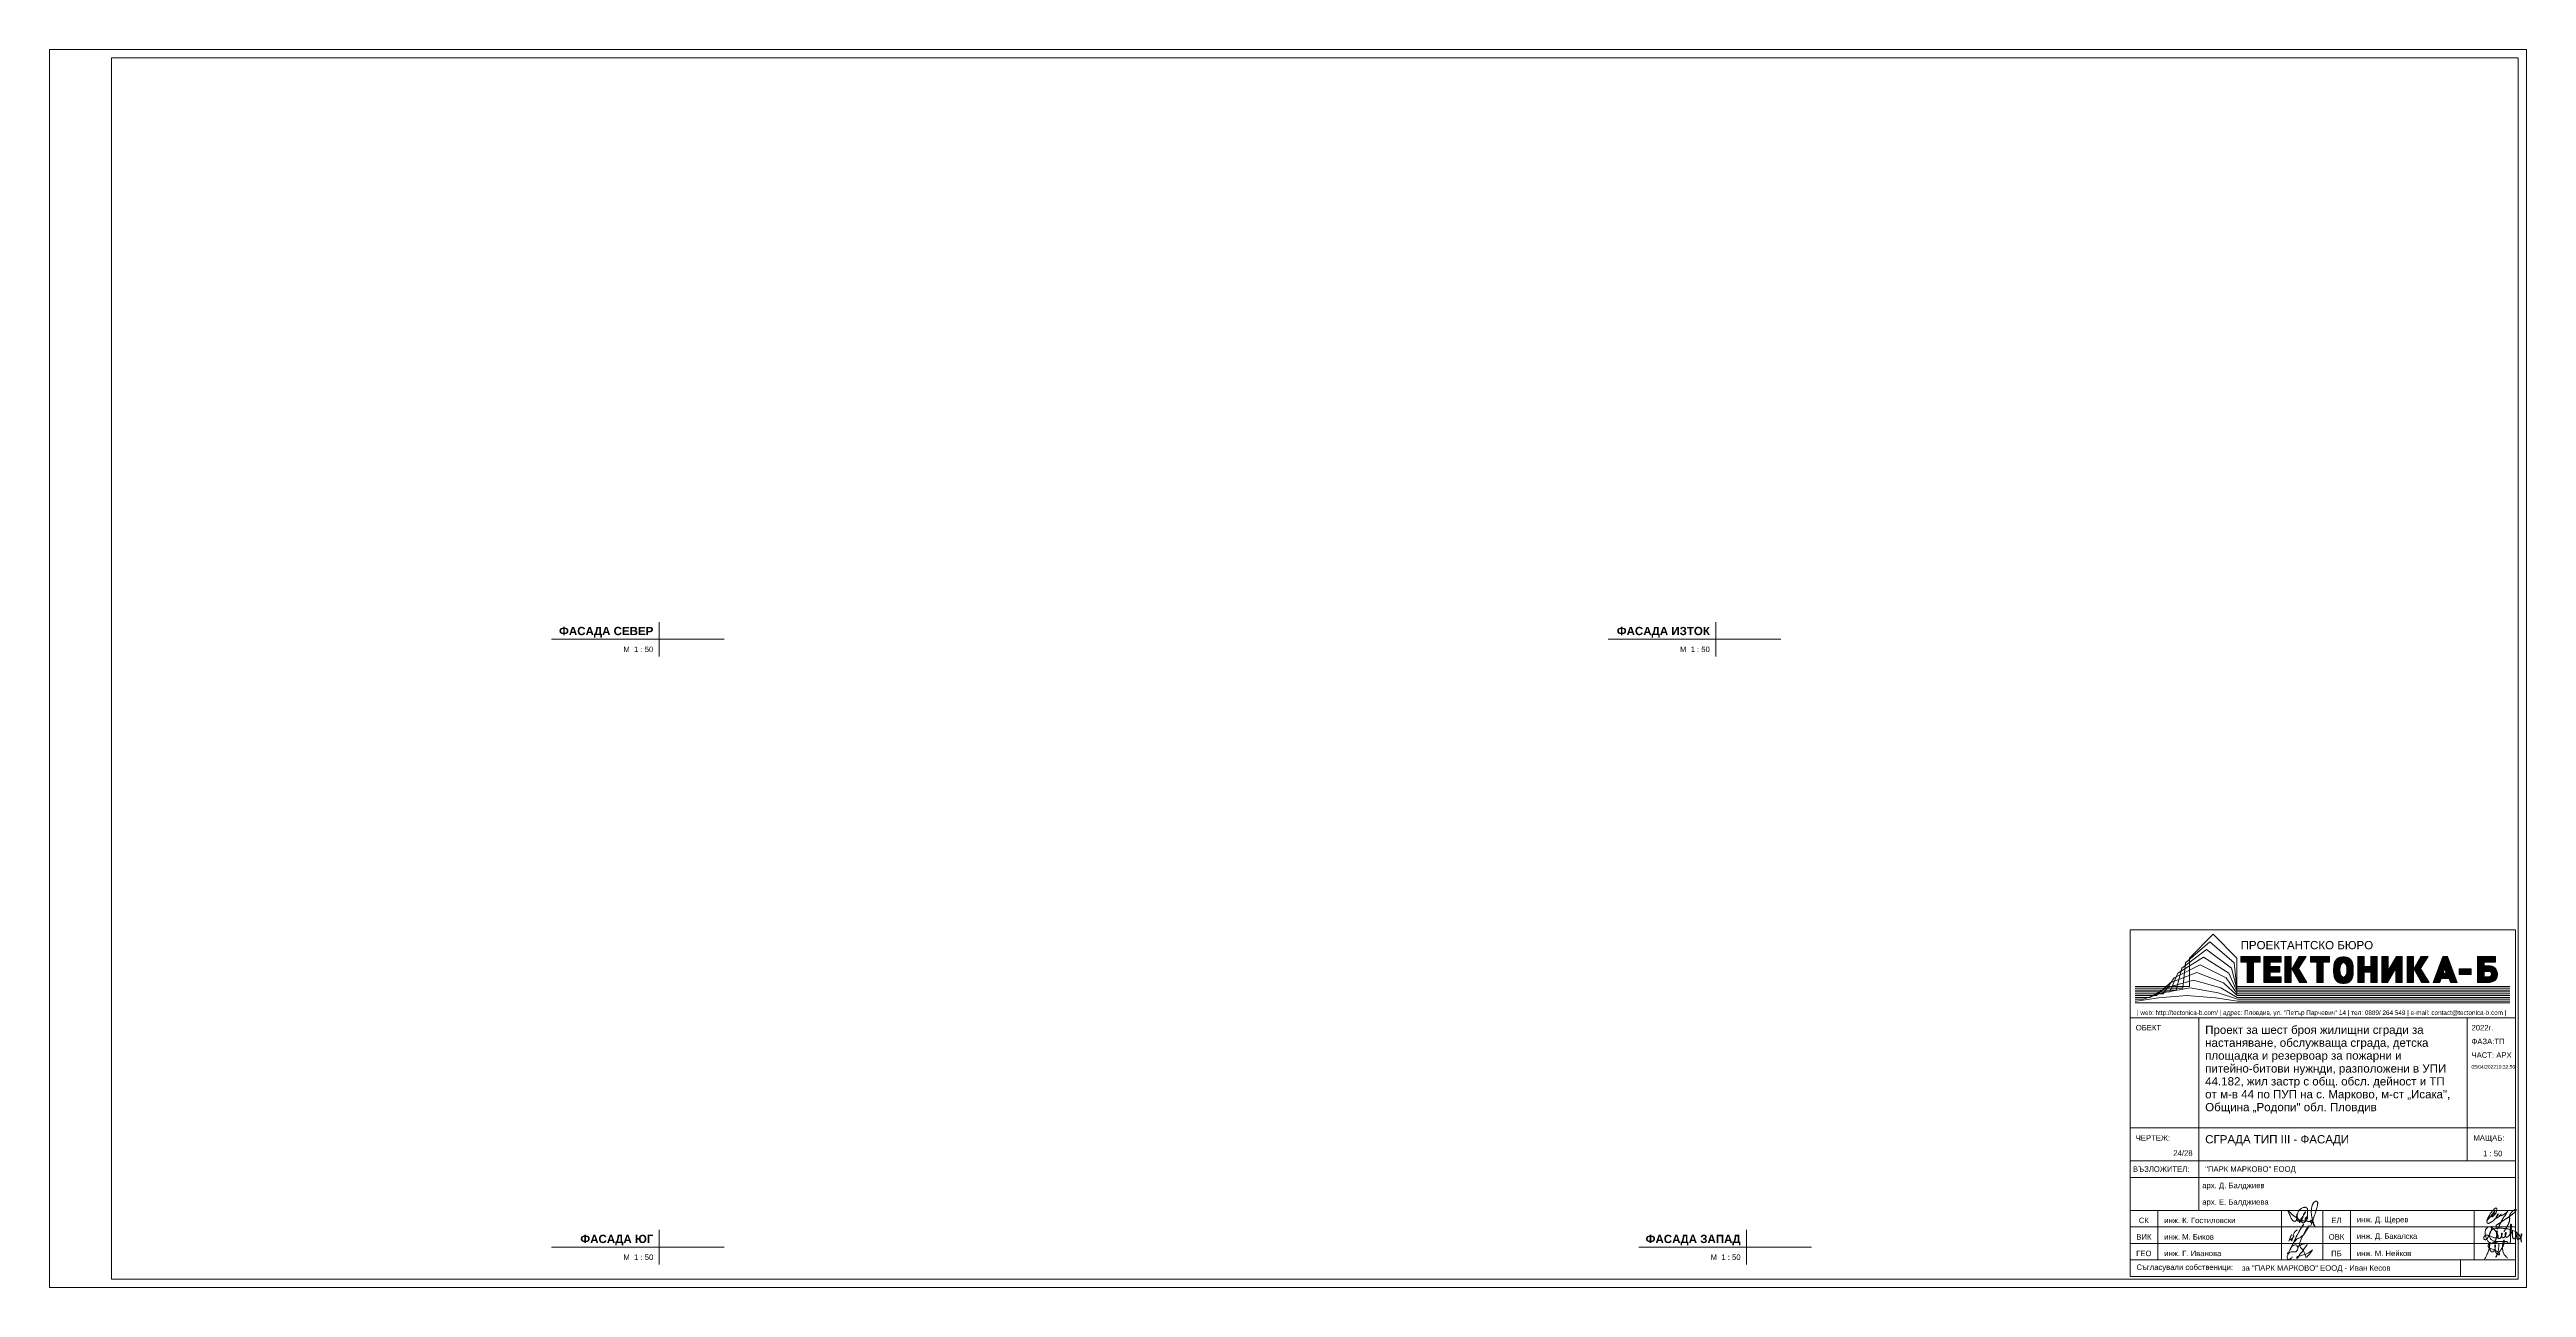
# Model space of a CAD drawing. Header units: centimetres. Extents: x -1116 to 3384, y -1733 to 517.
import ezdxf

# ---------------------------------------------------------------- set-up
doc = ezdxf.new("R2010")
doc.units = ezdxf.units.CM
doc.layers.add('A-ANNO-NOTE', color=7, linetype='Continuous', lineweight=9)
doc.layers.add('G-ANNO-TTLB', color=7, linetype='Continuous', lineweight=9)
doc.styles.add('Arial', font='arial.ttf', dxfattribs={"height": 0.2})
doc.styles.add('Arial Narrow', font='ARIALN.TTF', dxfattribs={"height": 0.13})
doc.styles.add('Arial_1', font='arial.ttf', dxfattribs={"height": 0.3})
doc.styles.add('Arial_2', font='arial.ttf', dxfattribs={"height": 0.165})
doc.styles.add('Arial_B', font='arialbd.ttf', dxfattribs={"height": 0.3})

# ---------------------------------------------------------------- blocks, each defined once
blk = doc.blocks.new('TEC_ОФИЦИАЛНА РАМКА - TEC_ОФИЦИАЛНА РАМКА-2548457-СГРАДА ТИП III - ФАСАДИ')
at = {"layer": 'G-ANNO-TTLB', "true_color": 0xc0c0c0}
for points in [[(31.94, 7.583), (31.94, 7.377), (31.708, 7.377), (31.708, 6.641), (31.477, 6.641), (31.477, 7.377), (31.245, 7.377), (31.245, 7.583)], [(32.712, 6.848), (32.712, 6.641), (32.072, 6.641), (32.072, 7.583), (32.712, 7.583), (32.712, 7.377), (32.303, 7.377), (32.303, 7.219), (32.653, 7.219), (32.653, 7.013), (32.303, 7.013), (32.303, 6.848)], [(32.845, 7.581), (33.076, 7.581), (33.076, 6.641), (32.845, 6.641)], [(33.371, 6.641), (33.093, 7.135), (33.347, 7.581), (33.613, 7.581), (33.335, 7.143), (33.644, 6.641)], [(34.469, 7.583), (34.469, 7.377), (34.237, 7.377), (34.237, 6.641), (34.006, 6.641), (34.006, 7.377), (33.774, 7.377), (33.774, 7.583)], [(35.969, 7.221), (35.969, 7.583), (36.201, 7.583), (36.201, 6.641), (35.969, 6.641), (35.969, 7.014), (35.723, 7.014), (35.723, 6.641), (35.491, 6.641), (35.491, 7.583), (35.723, 7.583), (35.723, 7.221)], [(36.902, 7.583), (37.104, 7.583), (37.104, 6.641), (36.873, 6.641), (36.873, 7.155), (36.571, 6.641), (36.369, 6.641), (36.369, 7.583), (36.6, 7.583), (36.6, 7.07)], [(37.283, 7.581), (37.514, 7.581), (37.514, 6.641), (37.283, 6.641)], [(37.809, 6.641), (37.532, 7.135), (37.786, 7.581), (38.052, 7.581), (37.774, 7.143), (38.082, 6.641)], [(39.18, 7.133), (39.614, 7.133), (39.614, 6.93), (39.18, 6.93)]]:
    blk.add_hatch(color=9, dxfattribs=at).paths.add_polyline_path(points)
h = blk.add_hatch(color=9, dxfattribs=at)
edge = h.paths.add_edge_path()
edge.add_spline(control_points=[(34.612, 7.088), (34.612, 7.115), (34.613, 7.156), (34.617, 7.211), (34.621, 7.245), (34.625, 7.271), (34.628, 7.291), (34.633, 7.31), (34.637, 7.329), (34.643, 7.347), (34.649, 7.365), (34.655, 7.382), (34.665, 7.405), (34.679, 7.432), (34.7, 7.461), (34.724, 7.487), (34.751, 7.51), (34.783, 7.529), (34.828, 7.55), (34.916, 7.574), (35.025, 7.575), (35.113, 7.55), (35.158, 7.529), (35.19, 7.51), (35.217, 7.487), (35.241, 7.461), (35.258, 7.436), (35.27, 7.415), (35.278, 7.399), (35.286, 7.382), (35.292, 7.365), (35.298, 7.347), (35.304, 7.329), (35.308, 7.31), (35.314, 7.284), (35.319, 7.252), (35.324, 7.211), (35.328, 7.156), (35.329, 7.115), (35.329, 7.088)], knot_values=[-1, -1, -1, -1, -0.944444, -0.916667, -0.888889, -0.875, -0.861111, -0.847222, -0.833333, -0.819444, -0.805556, -0.791667, -0.777778, -0.75, -0.722222, -0.694444, -0.666667, -0.638889, -0.611111, -0.555556, -0.444444, -0.388889, -0.361111, -0.333333, -0.305556, -0.277778, -0.25, -0.236111, -0.222222, -0.208333, -0.194444, -0.180556, -0.166667, -0.152778, -0.138889, -0.111111, -0.083333, -0.055556, 0, 0, 0, 0], degree=3, periodic=0)
edge.add_spline(control_points=[(35.329, 7.088), (35.329, 7.06), (35.328, 7.019), (35.324, 6.964), (35.32, 6.93), (35.316, 6.904), (35.313, 6.884), (35.308, 6.865), (35.304, 6.846), (35.298, 6.828), (35.292, 6.81), (35.286, 6.793), (35.276, 6.77), (35.262, 6.744), (35.241, 6.714), (35.217, 6.688), (35.19, 6.665), (35.158, 6.646), (35.113, 6.625), (35.025, 6.601), (34.916, 6.601), (34.828, 6.625), (34.783, 6.646), (34.751, 6.665), (34.724, 6.688), (34.7, 6.714), (34.683, 6.739), (34.671, 6.76), (34.663, 6.776), (34.655, 6.793), (34.649, 6.81), (34.643, 6.828), (34.637, 6.846), (34.633, 6.865), (34.627, 6.891), (34.622, 6.924), (34.617, 6.964), (34.613, 7.019), (34.612, 7.06), (34.612, 7.088)], knot_values=[-1, -1, -1, -1, -0.944444, -0.916667, -0.888889, -0.875, -0.861111, -0.847222, -0.833333, -0.819444, -0.805556, -0.791667, -0.777778, -0.75, -0.722222, -0.694444, -0.666667, -0.638889, -0.611111, -0.555556, -0.444444, -0.388889, -0.361111, -0.333333, -0.305556, -0.277778, -0.25, -0.236111, -0.222222, -0.208333, -0.194444, -0.180556, -0.166667, -0.152778, -0.138889, -0.111111, -0.083333, -0.055556, 0, 0, 0, 0], degree=3, periodic=0)
edge = h.paths.add_edge_path()
edge.add_spline(control_points=[(34.843, 7.096), (34.844, 7.071), (34.846, 7.024), (34.857, 6.964), (34.87, 6.923), (34.883, 6.896), (34.894, 6.879), (34.905, 6.864), (34.922, 6.847), (34.952, 6.828), (34.989, 6.828), (35.019, 6.847), (35.036, 6.864), (35.047, 6.879), (35.058, 6.896), (35.068, 6.917), (35.076, 6.94), (35.086, 6.974), (35.095, 7.024), (35.097, 7.071), (35.097, 7.096)], knot_values=[-1, -1, -1, -1, -0.928571, -0.857143, -0.785714, -0.75, -0.714286, -0.678571, -0.642857, -0.571429, -0.428571, -0.357143, -0.321429, -0.285714, -0.25, -0.214286, -0.178571, -0.142857, -0.071429, 0, 0, 0, 0], degree=3, periodic=0)
edge.add_spline(control_points=[(35.097, 7.096), (35.097, 7.121), (35.095, 7.169), (35.084, 7.228), (35.071, 7.269), (35.058, 7.296), (35.047, 7.314), (35.036, 7.329), (35.019, 7.345), (34.989, 7.364), (34.952, 7.364), (34.922, 7.345), (34.905, 7.329), (34.894, 7.314), (34.883, 7.296), (34.873, 7.276), (34.865, 7.253), (34.855, 7.218), (34.846, 7.169), (34.844, 7.121), (34.843, 7.096)], knot_values=[-1, -1, -1, -1, -0.928571, -0.857143, -0.785714, -0.75, -0.714286, -0.678571, -0.642857, -0.571429, -0.428571, -0.357143, -0.321429, -0.285714, -0.25, -0.214286, -0.178571, -0.142857, -0.071429, 0, 0, 0, 0], degree=3, periodic=0)
h = blk.add_hatch(color=9, dxfattribs=at)
h.paths.add_polyline_path([(38.757, 7.583), (39.1, 6.641), (38.858, 6.641), (38.814, 6.781), (38.524, 6.781), (38.478, 6.641), (38.236, 6.641), (38.578, 7.583)])
h.paths.add_polyline_path([(38.7, 6.975), (38.646, 7.144), (38.589, 6.975)])
h = blk.add_hatch(color=9, dxfattribs=at)
edge = h.paths.add_edge_path()
edge.add_line((39.847, 6.641), (39.847, 7.583))
edge.add_line((39.847, 7.583), (40.49, 7.583))
edge.add_line((40.49, 7.583), (40.49, 7.377))
edge.add_line((40.49, 7.377), (40.078, 7.377))
edge.add_line((40.078, 7.377), (40.078, 7.247))
edge.add_line((40.078, 7.247), (40.253, 7.247))
edge.add_spline(control_points=[(40.253, 7.247), (40.295, 7.247), (40.353, 7.238), (40.418, 7.212), (40.475, 7.175), (40.529, 7.114), (40.57, 7.009), (40.57, 6.867), (40.524, 6.765), (40.462, 6.703), (40.404, 6.668), (40.335, 6.646), (40.281, 6.641), (40.253, 6.641)], knot_values=[0, 0, 0, 0, 0.107143, 0.160714, 0.214286, 0.321429, 0.428571, 0.571429, 0.714286, 0.785714, 0.857143, 0.928571, 1, 1, 1, 1], degree=3, periodic=0)
edge.add_line((40.253, 6.641), (39.847, 6.641))
edge = h.paths.add_edge_path()
edge.add_line((40.078, 6.848), (40.253, 6.848))
edge.add_arc((40.253, 6.944), 0.0966, 270, 450)
edge.add_line((40.253, 7.041), (40.078, 7.041))
edge.add_line((40.078, 7.041), (40.078, 6.848))
at = {"layer": 'A-ANNO-NOTE'}
for p, q in [((27.221, 8.554), (41.221, 8.554)), ((27.221, 5.354), (27.221, 8.554)), ((29.237, 7.348), (30.12, 8.113)), ((30.239, 8.39), (29.378, 7.529)), ((30.12, 8.113), (31.002, 7.348)), ((31.099, 7.529), (30.239, 8.39)), ((41.221, 5.354), (41.221, 8.554)), ((28.815, 6.803), (29.762, 7.281)), ((28.956, 6.984), (29.881, 7.558)), ((29.096, 7.166), (30, 7.835)), ((29.137, 6.427), (29.237, 7.348)), ((29.378, 7.529), (29.378, 6.494)), ((29.762, 7.281), (30.709, 6.803)), ((29.881, 7.558), (30.807, 6.984)), ((30, 7.835), (30.904, 7.166)), ((31.002, 7.348), (31.102, 6.427)), ((31.099, 6.494), (31.099, 7.529)), ((31.94, 7.583), (31.245, 7.583)), ((31.245, 7.583), (31.245, 7.377)), ((31.245, 7.377), (31.477, 7.377)), ((31.477, 7.377), (31.477, 6.641)), ((31.708, 6.641), (31.708, 7.377)), ((31.708, 7.377), (31.94, 7.377)), ((31.94, 7.377), (31.94, 7.583)), ((32.712, 7.583), (32.072, 7.583)), ((32.072, 7.583), (32.072, 6.641)), ((32.303, 7.219), (32.303, 7.377)), ((32.303, 7.377), (32.712, 7.377)), ((32.653, 7.219), (32.303, 7.219)), ((32.653, 7.013), (32.653, 7.219)), ((32.712, 7.377), (32.712, 7.583)), ((32.845, 7.581), (32.845, 6.641)), ((33.076, 7.581), (32.845, 7.581)), ((33.076, 6.641), (33.076, 7.581)), ((33.347, 7.581), (33.093, 7.135)), ((33.335, 7.143), (33.613, 7.581)), ((33.613, 7.581), (33.347, 7.581)), ((34.469, 7.583), (33.774, 7.583)), ((33.774, 7.583), (33.774, 7.377)), ((33.774, 7.377), (34.006, 7.377)), ((34.006, 7.377), (34.006, 6.641)), ((34.237, 6.641), (34.237, 7.377)), ((34.237, 7.377), (34.469, 7.377)), ((34.469, 7.377), (34.469, 7.583)), ((35.723, 7.583), (35.491, 7.583)), ((35.491, 7.583), (35.491, 6.641)), ((35.723, 7.221), (35.723, 7.583)), ((35.969, 7.221), (35.723, 7.221)), ((36.201, 7.583), (35.969, 7.583)), ((35.969, 7.583), (35.969, 7.221)), ((36.201, 6.641), (36.201, 7.583)), ((36.6, 7.583), (36.369, 7.583)), ((36.369, 7.583), (36.369, 6.641)), ((36.902, 7.583), (36.6, 7.07)), ((36.6, 7.07), (36.6, 7.583)), ((37.104, 7.583), (36.902, 7.583)), ((37.104, 6.641), (37.104, 7.583)), ((37.283, 7.581), (37.283, 6.641)), ((37.514, 7.581), (37.283, 7.581)), ((37.514, 6.641), (37.514, 7.581)), ((37.786, 7.581), (37.532, 7.135)), ((37.774, 7.143), (38.052, 7.581)), ((38.052, 7.581), (37.786, 7.581)), ((38.578, 7.583), (38.236, 6.641)), ((38.757, 7.583), (38.578, 7.583)), ((39.1, 6.641), (38.757, 7.583)), ((40.49, 7.583), (39.847, 7.583)), ((39.847, 7.583), (39.847, 6.641)), ((40.078, 7.247), (40.078, 7.377)), ((40.078, 7.377), (40.49, 7.377)), ((40.253, 7.247), (40.078, 7.247)), ((40.49, 7.377), (40.49, 7.583)), ((29.378, 6.494), (27.407, 6.494)), ((27.407, 6.427), (29.137, 6.427)), ((27.407, 6.361), (28.897, 6.361)), ((27.935, 6.095), (28.533, 6.44)), ((28.175, 6.161), (28.674, 6.621)), ((28.392, 6.258), (29.404, 6.449)), ((28.416, 6.228), (28.815, 6.803)), ((28.533, 6.44), (29.524, 6.727)), ((28.656, 6.294), (28.956, 6.984)), ((28.674, 6.621), (29.643, 7.004)), ((28.897, 6.361), (29.096, 7.166)), ((29.404, 6.449), (30.417, 6.258)), ((29.524, 6.727), (30.514, 6.44)), ((29.643, 7.004), (30.612, 6.621)), ((30.514, 6.44), (31.113, 6.095)), ((30.612, 6.621), (31.11, 6.161)), ((30.709, 6.803), (31.108, 6.228)), ((30.807, 6.984), (31.106, 6.294)), ((30.904, 7.166), (31.104, 6.361)), ((41.01, 6.494), (31.099, 6.494)), ((31.102, 6.427), (41.01, 6.427)), ((31.104, 6.361), (41.01, 6.361)), ((31.477, 6.641), (31.708, 6.641)), ((32.072, 6.641), (32.712, 6.641)), ((32.303, 6.848), (32.303, 7.013)), ((32.303, 7.013), (32.653, 7.013)), ((32.712, 6.848), (32.303, 6.848)), ((32.712, 6.641), (32.712, 6.848)), ((32.845, 6.641), (33.076, 6.641)), ((33.093, 7.135), (33.371, 6.641)), ((33.644, 6.641), (33.335, 7.143)), ((33.371, 6.641), (33.644, 6.641)), ((34.006, 6.641), (34.237, 6.641)), ((35.491, 6.641), (35.723, 6.641)), ((35.723, 6.641), (35.723, 7.014)), ((35.723, 7.014), (35.969, 7.014)), ((35.969, 7.014), (35.969, 6.641)), ((35.969, 6.641), (36.201, 6.641)), ((36.369, 6.641), (36.571, 6.641)), ((36.571, 6.641), (36.873, 7.155)), ((36.873, 7.155), (36.873, 6.641)), ((36.873, 6.641), (37.104, 6.641)), ((37.283, 6.641), (37.514, 6.641)), ((37.532, 7.135), (37.809, 6.641)), ((38.082, 6.641), (37.774, 7.143)), ((37.809, 6.641), (38.082, 6.641)), ((38.236, 6.641), (38.478, 6.641)), ((38.478, 6.641), (38.524, 6.781)), ((38.524, 6.781), (38.814, 6.781)), ((38.589, 6.975), (38.646, 7.144)), ((38.7, 6.975), (38.589, 6.975)), ((38.646, 7.144), (38.7, 6.975)), ((38.814, 6.781), (38.858, 6.641)), ((38.858, 6.641), (39.1, 6.641)), ((39.18, 7.133), (39.18, 6.93)), ((39.614, 7.133), (39.18, 7.133)), ((39.18, 6.93), (39.614, 6.93)), ((39.614, 6.93), (39.614, 7.133)), ((39.847, 6.641), (40.253, 6.641)), ((40.078, 6.848), (40.078, 7.041)), ((40.078, 7.041), (40.253, 7.041)), ((40.253, 6.848), (40.078, 6.848)), ((27.407, 6.294), (28.656, 6.294)), ((27.407, 6.228), (28.416, 6.228)), ((27.407, 6.161), (28.175, 6.161)), ((27.407, 6.095), (27.935, 6.095)), ((27.407, 6.028), (27.694, 6.028)), ((27.407, 5.962), (27.454, 5.962)), ((27.407, 5.895), (41.01, 5.895)), ((27.454, 5.962), (28.252, 6.077)), ((27.694, 6.028), (28.392, 6.258)), ((28.252, 6.077), (29.285, 6.172)), ((29.285, 6.172), (30.319, 6.077)), ((30.319, 6.077), (31.117, 5.962)), ((30.417, 6.258), (31.115, 6.028)), ((31.106, 6.294), (41.01, 6.294)), ((31.108, 6.228), (41.01, 6.228)), ((31.11, 6.161), (41.01, 6.161)), ((31.113, 6.095), (41.01, 6.095)), ((31.115, 6.028), (41.01, 6.028)), ((31.117, 5.962), (41.01, 5.962)), ((41.221, 5.354), (27.221, 5.354)), ((27.221, 5.354), (27.221, 1.354)), ((27.221, 5.354), (41.221, 5.354)), ((29.721, 1.354), (29.721, 5.354)), ((39.471, 1.354), (39.471, 5.354)), ((41.221, 1.354), (41.221, 5.354)), ((27.221, 1.354), (27.221, -1.646)), ((27.221, 1.354), (41.221, 1.354)), ((27.221, 1.354), (41.221, 1.354)), ((29.721, 1.354), (29.721, -1.646)), ((39.471, 0.154), (39.471, 1.354)), ((41.221, 1.354), (41.221, -1.646)), ((27.221, 0.154), (41.221, 0.154)), ((27.221, -0.446), (41.221, -0.446)), ((27.221, -1.646), (41.221, -1.646)), ((27.221, -1.646), (27.221, -3.446)), ((27.223, -1.646), (41.223, -1.646)), ((28.221, -1.646), (28.221, -3.446)), ((32.721, -1.646), (32.721, -3.446)), ((34.221, -1.646), (34.221, -3.446)), ((35.221, -1.646), (35.221, -3.446)), ((39.721, -1.646), (39.721, -3.446)), ((41.221, -1.646), (41.221, -3.446)), ((27.223, -2.246), (41.223, -2.246)), ((32.981, -2.761), (33.082, -2.526)), ((33.047, -2.627), (33.032, -2.679)), ((33.032, -2.679), (33.033, -2.702)), ((33.082, -2.526), (33.047, -2.627)), ((33.063, -2.712), (33.082, -2.696)), ((33.082, -2.696), (33.096, -2.676)), ((33.096, -2.676), (33.114, -2.649)), ((33.12, -2.667), (33.103, -2.712)), ((33.114, -2.649), (33.138, -2.61)), ((33.147, -2.613), (33.12, -2.667)), ((33.122, -2.891), (33.243, -2.627)), ((33.138, -2.61), (33.155, -2.588)), ((33.139, -2.568), (33.143, -2.529)), ((33.143, -2.529), (33.174, -2.466)), ((33.174, -2.567), (33.147, -2.613)), ((33.155, -2.588), (33.174, -2.567)), ((33.174, -2.466), (33.217, -2.416)), ((33.217, -2.416), (33.285, -2.357)), ((33.254, -2.612), (33.217, -2.72)), ((33.24, -2.731), (33.271, -2.69)), ((33.243, -2.627), (33.308, -2.497)), ((33.291, -2.545), (33.254, -2.612)), ((33.271, -2.69), (33.291, -2.671)), ((33.336, -2.457), (33.291, -2.545)), ((33.306, -2.668), (33.329, -2.663)), ((33.308, -2.497), (33.36, -2.398)), ((33.329, -2.663), (33.35, -2.65)), ((33.422, -2.298), (33.336, -2.457)), ((33.35, -2.65), (33.37, -2.642)), ((33.36, -2.398), (33.478, -2.212)), ((33.37, -2.642), (33.392, -2.637)), ((33.435, -2.689), (33.387, -2.814)), ((33.392, -2.637), (33.414, -2.622)), ((33.414, -2.622), (33.452, -2.598)), ((33.531, -2.143), (33.422, -2.298)), ((33.484, -2.581), (33.435, -2.689)), ((33.452, -2.598), (33.52, -2.529)), ((33.478, -2.212), (33.517, -2.161)), ((33.502, -2.544), (33.484, -2.581)), ((33.551, -2.447), (33.502, -2.544)), ((33.517, -2.161), (33.531, -2.143)), ((33.52, -2.529), (33.562, -2.471)), ((33.633, -2.317), (33.551, -2.447)), ((33.562, -2.471), (33.614, -2.387)), ((33.614, -2.387), (33.643, -2.346)), ((33.676, -2.261), (33.633, -2.317)), ((33.643, -2.346), (33.718, -2.229)), ((33.712, -2.222), (33.676, -2.261)), ((33.727, -2.199), (33.712, -2.222)), ((33.718, -2.229), (33.73, -2.203)), ((27.221, -4.046), (27.221, -3.446)), ((27.221, -3.446), (41.221, -3.446)), ((27.223, -2.846), (41.223, -2.846)), ((27.223, -3.446), (41.223, -3.446)), ((32.938, -3.302), (32.931, -3.34)), ((32.931, -3.34), (32.931, -3.37)), ((32.931, -3.37), (32.933, -3.392)), ((32.937, -3.204), (32.932, -3.234)), ((32.933, -3.392), (32.942, -3.408)), ((32.955, -3.174), (32.937, -3.204)), ((32.949, -3.27), (32.938, -3.302)), ((32.939, -3.236), (32.965, -3.209)), ((32.942, -3.408), (32.958, -3.424)), ((32.962, -3.243), (32.949, -3.27)), ((32.958, -3.424), (32.989, -3.429)), ((32.978, -3.22), (32.962, -3.243)), ((32.965, -3.209), (32.99, -3.149)), ((32.991, -3.201), (32.978, -3.22)), ((32.989, -3.429), (33.013, -3.42)), ((32.99, -3.149), (33.122, -2.891)), ((33.014, -3.179), (32.991, -3.201)), ((33.013, -3.42), (33.041, -3.404)), ((33.039, -3.161), (33.014, -3.179)), ((33.033, -2.702), (33.037, -2.719)), ((33.071, -3.15), (33.039, -3.161)), ((33.041, -3.404), (33.067, -3.382)), ((33.047, -3.025), (33.065, -2.994)), ((33.047, -3.057), (33.047, -3.025)), ((33.059, -3.068), (33.047, -3.057)), ((33.053, -2.725), (33.063, -2.712)), ((33.065, -2.994), (33.094, -2.959)), ((33.067, -3.382), (33.09, -3.366)), ((33.103, -3.15), (33.071, -3.15)), ((33.103, -2.712), (33.086, -2.748)), ((33.09, -3.366), (33.101, -3.35)), ((33.094, -2.959), (33.13, -2.929)), ((33.101, -3.35), (33.11, -3.331)), ((33.143, -3.15), (33.103, -3.15)), ((33.13, -2.929), (33.167, -2.907)), ((33.199, -3.15), (33.143, -3.15)), ((33.167, -2.907), (33.219, -2.898)), ((33.181, -2.801), (33.24, -2.731)), ((33.197, -2.777), (33.181, -2.801)), ((33.217, -2.72), (33.197, -2.777)), ((33.236, -3.146), (33.199, -3.15)), ((33.219, -2.898), (33.245, -2.9)), ((33.259, -3.13), (33.236, -3.146)), ((33.245, -2.9), (33.267, -2.913)), ((33.277, -3.105), (33.259, -3.13)), ((33.267, -2.913), (33.281, -2.928)), ((33.267, -3.376), (33.282, -3.349)), ((33.295, -3.073), (33.277, -3.105)), ((33.293, -3.382), (33.277, -3.398)), ((33.281, -2.928), (33.307, -2.972)), ((33.282, -3.349), (33.31, -3.326)), ((33.323, -3.346), (33.293, -3.382)), ((33.312, -3.029), (33.295, -3.073)), ((33.307, -2.972), (33.312, -3.029)), ((33.324, -2.993), (33.309, -3.032)), ((33.31, -3.326), (33.348, -3.311)), ((33.365, -3.287), (33.323, -3.346)), ((33.368, -2.873), (33.324, -2.993)), ((33.348, -3.311), (33.408, -3.295)), ((33.398, -3.229), (33.365, -3.287)), ((33.387, -2.814), (33.368, -2.873)), ((33.387, -2.939), (33.389, -2.919)), ((33.394, -2.964), (33.387, -2.939)), ((33.389, -2.919), (33.407, -2.903)), ((33.415, -2.989), (33.394, -2.964)), ((33.468, -3.146), (33.398, -3.229)), ((33.407, -2.903), (33.443, -2.887)), ((33.408, -3.295), (33.488, -3.274)), ((33.452, -3.033), (33.415, -2.989)), ((33.443, -2.887), (33.486, -2.875)), ((33.491, -3.079), (33.452, -3.033)), ((33.533, -3.053), (33.468, -3.146)), ((33.486, -2.875), (33.529, -2.863)), ((33.488, -3.274), (33.549, -3.251)), ((33.515, -3.121), (33.491, -3.079)), ((33.544, -3.171), (33.515, -3.121)), ((33.529, -2.863), (33.562, -2.858)), ((33.595, -2.964), (33.533, -3.053)), ((33.565, -3.229), (33.544, -3.171)), ((33.549, -3.251), (33.602, -3.237)), ((33.562, -2.858), (33.614, -2.854)), ((33.578, -3.264), (33.565, -3.229)), ((33.592, -3.294), (33.578, -3.264)), ((33.603, -3.325), (33.592, -3.294)), ((33.637, -2.909), (33.595, -2.964)), ((33.602, -3.237), (33.649, -3.215)), ((33.609, -3.361), (33.603, -3.325)), ((33.614, -2.854), (33.65, -2.854)), ((33.658, -3.325), (33.636, -3.356)), ((33.667, -2.854), (33.637, -2.909)), ((33.649, -3.215), (33.697, -3.188)), ((33.65, -2.854), (33.703, -2.854)), ((33.693, -3.283), (33.658, -3.325)), ((33.731, -3.236), (33.693, -3.283)), ((33.697, -3.188), (33.742, -3.161)), ((33.703, -2.854), (33.748, -2.854)), ((33.777, -3.184), (33.731, -3.236)), ((33.742, -3.161), (33.783, -3.133)), ((33.748, -2.854), (33.795, -2.846)), ((33.827, -3.113), (33.777, -3.184)), ((33.783, -3.133), (33.807, -3.116)), ((33.807, -3.116), (33.824, -3.098)), ((33.824, -3.098), (33.841, -3.073)), ((33.841, -3.073), (33.827, -3.113)), ((39.221, -4.046), (39.221, -3.446)), ((41.221, -4.046), (41.221, -3.446)), ((27.221, -4.046), (41.221, -4.046))]:
    blk.add_line(p, q, dxfattribs=at)
blk.add_arc((40.253, 6.944), 0.0966, 270, 90, dxfattribs=at)
for points, knots in [([(35.329, 7.088), (35.329, 7.115), (35.328, 7.156), (35.324, 7.211), (35.319, 7.252), (35.314, 7.284), (35.308, 7.31), (35.304, 7.329), (35.298, 7.347), (35.292, 7.365), (35.286, 7.382), (35.278, 7.399), (35.27, 7.415), (35.258, 7.436), (35.241, 7.461), (35.217, 7.487), (35.19, 7.51), (35.158, 7.529), (35.113, 7.55), (35.025, 7.574), (34.916, 7.574), (34.828, 7.55), (34.783, 7.529), (34.751, 7.51), (34.724, 7.487), (34.7, 7.461), (34.679, 7.432), (34.665, 7.405), (34.655, 7.382), (34.649, 7.365), (34.643, 7.347), (34.637, 7.329), (34.633, 7.31), (34.628, 7.291), (34.625, 7.271), (34.621, 7.245), (34.617, 7.211), (34.613, 7.156), (34.612, 7.115), (34.612, 7.088)], [0, 0, 0, 0, 0.055556, 0.083333, 0.111111, 0.138889, 0.152778, 0.166667, 0.180556, 0.194444, 0.208333, 0.222222, 0.236111, 0.25, 0.277778, 0.305556, 0.333333, 0.361111, 0.388889, 0.444444, 0.555556, 0.611111, 0.638889, 0.666667, 0.694444, 0.722222, 0.75, 0.777778, 0.791667, 0.805556, 0.819444, 0.833333, 0.847222, 0.861111, 0.875, 0.888889, 0.916667, 0.944444, 1, 1, 1, 1]), ([(34.843, 7.096), (34.844, 7.121), (34.846, 7.169), (34.855, 7.218), (34.865, 7.253), (34.873, 7.276), (34.883, 7.296), (34.894, 7.314), (34.905, 7.329), (34.922, 7.345), (34.952, 7.364), (34.989, 7.364), (35.019, 7.345), (35.036, 7.329), (35.047, 7.314), (35.058, 7.296), (35.071, 7.269), (35.084, 7.228), (35.095, 7.169), (35.097, 7.121), (35.097, 7.096)], [0, 0, 0, 0, 0.071429, 0.142857, 0.178571, 0.214286, 0.25, 0.285714, 0.321429, 0.357143, 0.428571, 0.571429, 0.642857, 0.678571, 0.714286, 0.75, 0.785714, 0.857143, 0.928571, 1, 1, 1, 1]), ([(40.253, 6.641), (40.281, 6.641), (40.335, 6.646), (40.404, 6.668), (40.462, 6.703), (40.524, 6.765), (40.57, 6.867), (40.57, 7.009), (40.529, 7.114), (40.475, 7.175), (40.418, 7.212), (40.353, 7.238), (40.295, 7.247), (40.253, 7.247)], [0, 0, 0, 0, 0.071429, 0.142857, 0.214286, 0.285714, 0.428571, 0.571429, 0.678571, 0.785714, 0.839286, 0.892857, 1, 1, 1, 1]), ([(34.612, 7.088), (34.612, 7.06), (34.613, 7.019), (34.617, 6.964), (34.622, 6.924), (34.627, 6.891), (34.633, 6.865), (34.637, 6.846), (34.643, 6.828), (34.649, 6.81), (34.655, 6.793), (34.663, 6.776), (34.671, 6.76), (34.683, 6.739), (34.7, 6.714), (34.724, 6.688), (34.751, 6.665), (34.783, 6.646), (34.828, 6.625), (34.916, 6.601), (35.025, 6.601), (35.113, 6.625), (35.158, 6.646), (35.19, 6.665), (35.217, 6.688), (35.241, 6.714), (35.262, 6.744), (35.276, 6.77), (35.286, 6.793), (35.292, 6.81), (35.298, 6.828), (35.304, 6.846), (35.308, 6.865), (35.313, 6.884), (35.316, 6.904), (35.32, 6.93), (35.324, 6.964), (35.328, 7.019), (35.329, 7.06), (35.329, 7.088)], [0, 0, 0, 0, 0.055556, 0.083333, 0.111111, 0.138889, 0.152778, 0.166667, 0.180556, 0.194444, 0.208333, 0.222222, 0.236111, 0.25, 0.277778, 0.305556, 0.333333, 0.361111, 0.388889, 0.444444, 0.555556, 0.611111, 0.638889, 0.666667, 0.694444, 0.722222, 0.75, 0.777778, 0.791667, 0.805556, 0.819444, 0.833333, 0.847222, 0.861111, 0.875, 0.888889, 0.916667, 0.944444, 1, 1, 1, 1]), ([(35.097, 7.096), (35.097, 7.071), (35.095, 7.024), (35.086, 6.974), (35.076, 6.94), (35.068, 6.917), (35.058, 6.896), (35.047, 6.879), (35.036, 6.864), (35.019, 6.847), (34.989, 6.828), (34.952, 6.828), (34.922, 6.847), (34.905, 6.864), (34.894, 6.879), (34.883, 6.896), (34.87, 6.923), (34.857, 6.964), (34.846, 7.024), (34.844, 7.071), (34.843, 7.096)], [0, 0, 0, 0, 0.071429, 0.142857, 0.178571, 0.214286, 0.25, 0.285714, 0.321429, 0.357143, 0.428571, 0.571429, 0.642857, 0.678571, 0.714286, 0.75, 0.785714, 0.857143, 0.928571, 1, 1, 1, 1]), ([(33.785, -2.192), (33.799, -2.149), (33.824, -2.075), (33.867, -1.978), (33.893, -1.894), (33.925, -1.811), (33.952, -1.725), (33.982, -1.638), (34.004, -1.568), (34.02, -1.509), (34.029, -1.466), (34.032, -1.433), (34.033, -1.412), (34.034, -1.401), (34.034, -1.391), (34.035, -1.379), (34.034, -1.365), (34.032, -1.354), (34.03, -1.346), (34.027, -1.34), (34.024, -1.334), (34.02, -1.328), (34.013, -1.321), (34.005, -1.315), (33.998, -1.312), (33.991, -1.309), (33.984, -1.308), (33.975, -1.308), (33.968, -1.309), (33.962, -1.31), (33.957, -1.312), (33.951, -1.315), (33.944, -1.32), (33.939, -1.324), (33.934, -1.327), (33.929, -1.331), (33.923, -1.336), (33.915, -1.342), (33.907, -1.348), (33.898, -1.355), (33.89, -1.365), (33.879, -1.379), (33.867, -1.397), (33.855, -1.419), (33.841, -1.445), (33.822, -1.491), (33.808, -1.565), (33.801, -1.648), (33.802, -1.719), (33.804, -1.77), (33.81, -1.818), (33.819, -1.859), (33.826, -1.891), (33.829, -1.909), (33.833, -1.929), (33.836, -1.949), (33.839, -1.967), (33.842, -1.978), (33.845, -1.99), (33.85, -2.006), (33.857, -2.026), (33.863, -2.043), (33.867, -2.057), (33.871, -2.072), (33.875, -2.091), (33.878, -2.115), (33.881, -2.135), (33.884, -2.149), (33.886, -2.157), (33.887, -2.163), (33.889, -2.169), (33.89, -2.175), (33.892, -2.179), (33.894, -2.183), (33.897, -2.186), (33.9, -2.19), (33.904, -2.194), (33.907, -2.198), (33.909, -2.2), (33.911, -2.203), (33.912, -2.205), (33.914, -2.206), (33.915, -2.208), (33.917, -2.21), (33.918, -2.211), (33.918, -2.212), (33.919, -2.213), (33.92, -2.214), (33.921, -2.215), (33.922, -2.216), (33.922, -2.216), (33.923, -2.217), (33.923, -2.217), (33.924, -2.218), (33.924, -2.219), (33.925, -2.219), (33.925, -2.22), (33.925, -2.22), (33.926, -2.22), (33.926, -2.22), (33.926, -2.22), (33.926, -2.22), (33.926, -2.22), (33.927, -2.22), (33.927, -2.219), (33.927, -2.219), (33.928, -2.219), (33.928, -2.218), (33.928, -2.217), (33.927, -2.217), (33.927, -2.216), (33.927, -2.216), (33.927, -2.215), (33.926, -2.214), (33.926, -2.214), (33.926, -2.213), (33.926, -2.213), (33.926, -2.212), (33.926, -2.212), (33.926, -2.211), (33.926, -2.211), (33.926, -2.21), (33.925, -2.208), (33.925, -2.206), (33.924, -2.201), (33.922, -2.196), (33.921, -2.191), (33.918, -2.185), (33.914, -2.18), (33.911, -2.175), (33.909, -2.172), (33.907, -2.169), (33.905, -2.166), (33.903, -2.162), (33.901, -2.157), (33.899, -2.152), (33.896, -2.146), (33.893, -2.14), (33.89, -2.134), (33.885, -2.128), (33.881, -2.122), (33.878, -2.117), (33.875, -2.112), (33.873, -2.109), (33.871, -2.107), (33.87, -2.104), (33.869, -2.103), (33.869, -2.101), (33.868, -2.099), (33.867, -2.098), (33.867, -2.097), (33.866, -2.096), (33.866, -2.095), (33.866, -2.095), (33.866, -2.094), (33.865, -2.094), (33.865, -2.093), (33.865, -2.093), (33.865, -2.092), (33.865, -2.092), (33.864, -2.092), (33.864, -2.091), (33.864, -2.091), (33.863, -2.091), (33.863, -2.091), (33.862, -2.091), (33.861, -2.091), (33.861, -2.091), (33.861, -2.091), (33.861, -2.092), (33.86, -2.092), (33.86, -2.092), (33.859, -2.092), (33.858, -2.093), (33.857, -2.093), (33.856, -2.094), (33.854, -2.094), (33.852, -2.095), (33.849, -2.095), (33.846, -2.095), (33.844, -2.095), (33.842, -2.095), (33.84, -2.095), (33.838, -2.095), (33.835, -2.095), (33.831, -2.095), (33.827, -2.096), (33.822, -2.096), (33.817, -2.096), (33.811, -2.096), (33.805, -2.095), (33.8, -2.094), (33.796, -2.092), (33.793, -2.09), (33.789, -2.088), (33.786, -2.084), (33.782, -2.081), (33.778, -2.076), (33.775, -2.072), (33.771, -2.066), (33.769, -2.061), (33.768, -2.056), (33.767, -2.053), (33.767, -2.048), (33.767, -2.043), (33.766, -2.038), (33.766, -2.033), (33.767, -2.028), (33.767, -2.023), (33.769, -2.019), (33.772, -2.015), (33.777, -2.011), (33.782, -2.009), (33.786, -2.007), (33.789, -2.006), (33.792, -2.005), (33.795, -2.005), (33.798, -2.004), (33.801, -2.005), (33.804, -2.005), (33.807, -2.006), (33.809, -2.007), (33.81, -2.009), (33.812, -2.01), (33.813, -2.012), (33.814, -2.014), (33.815, -2.016), (33.815, -2.019), (33.814, -2.021), (33.813, -2.024), (33.811, -2.025), (33.809, -2.027), (33.807, -2.028), (33.804, -2.031), (33.801, -2.034), (33.797, -2.037), (33.794, -2.039), (33.791, -2.04), (33.788, -2.042), (33.784, -2.044), (33.778, -2.045), (33.771, -2.046), (33.763, -2.048), (33.754, -2.048), (33.74, -2.048), (33.725, -2.047), (33.707, -2.046), (33.69, -2.044), (33.674, -2.043), (33.66, -2.041), (33.645, -2.039), (33.632, -2.035), (33.621, -2.03), (33.611, -2.024), (33.604, -2.018), (33.596, -2.009), (33.588, -1.996), (33.583, -1.976), (33.582, -1.959), (33.585, -1.946), (33.587, -1.939), (33.589, -1.934), (33.592, -1.929), (33.594, -1.924), (33.597, -1.92), (33.6, -1.914), (33.604, -1.908), (33.609, -1.901), (33.613, -1.896), (33.618, -1.892), (33.623, -1.888), (33.63, -1.885), (33.636, -1.883), (33.64, -1.882), (33.642, -1.881), (33.645, -1.881), (33.647, -1.881), (33.65, -1.881), (33.653, -1.881), (33.654, -1.882), (33.656, -1.883), (33.657, -1.883), (33.658, -1.884), (33.659, -1.886), (33.66, -1.888), (33.662, -1.89), (33.663, -1.894), (33.664, -1.898), (33.666, -1.905), (33.667, -1.913), (33.666, -1.92), (33.665, -1.925), (33.664, -1.93), (33.661, -1.936), (33.658, -1.942), (33.654, -1.947), (33.652, -1.951), (33.649, -1.956), (33.645, -1.961), (33.639, -1.971), (33.631, -1.981), (33.62, -1.992), (33.609, -2.002), (33.594, -2.01), (33.57, -2.021), (33.536, -2.027), (33.501, -2.027), (33.472, -2.026), (33.45, -2.024), (33.429, -2.023), (33.41, -2.02), (33.394, -2.016), (33.381, -2.011), (33.363, -2.002), (33.344, -1.986), (33.327, -1.963), (33.311, -1.936), (33.296, -1.897), (33.288, -1.841), (33.296, -1.781), (33.315, -1.725), (33.337, -1.677), (33.365, -1.633), (33.404, -1.593), (33.452, -1.562), (33.502, -1.544), (33.543, -1.535), (33.571, -1.531), (33.586, -1.531), (33.601, -1.532), (33.617, -1.54), (33.632, -1.55), (33.644, -1.561), (33.654, -1.571), (33.66, -1.583), (33.663, -1.596), (33.665, -1.61), (33.667, -1.632), (33.669, -1.661), (33.67, -1.704), (33.669, -1.752), (33.665, -1.811), (33.654, -1.879), (33.64, -1.945), (33.615, -2.001), (33.588, -2.044), (33.561, -2.072), (33.54, -2.087), (33.531, -2.093), (33.52, -2.097), (33.511, -2.099), (33.502, -2.1), (33.495, -2.1), (33.488, -2.098), (33.479, -2.095), (33.471, -2.088), (33.465, -2.081), (33.461, -2.074), (33.458, -2.066), (33.455, -2.054), (33.454, -2.038), (33.453, -2.017), (33.454, -1.993), (33.46, -1.966), (33.474, -1.929), (33.493, -1.889), (33.507, -1.84), (33.521, -1.797), (33.542, -1.766), (33.555, -1.744), (33.562, -1.731), (33.566, -1.723), (33.569, -1.717), (33.571, -1.712), (33.575, -1.705), (33.579, -1.7), (33.582, -1.697), (33.584, -1.695), (33.586, -1.694), (33.587, -1.693), (33.588, -1.693), (33.588, -1.692), (33.589, -1.692), (33.59, -1.692), (33.591, -1.691), (33.592, -1.691), (33.593, -1.691), (33.593, -1.691), (33.594, -1.691), (33.595, -1.692), (33.595, -1.692), (33.596, -1.693), (33.597, -1.694), (33.597, -1.695), (33.598, -1.697), (33.598, -1.699), (33.598, -1.701), (33.598, -1.702), (33.597, -1.703), (33.597, -1.704), (33.596, -1.705), (33.595, -1.706), (33.594, -1.707), (33.591, -1.71), (33.587, -1.715), (33.581, -1.724), (33.571, -1.74), (33.555, -1.775), (33.525, -1.823), (33.488, -1.873), (33.458, -1.92), (33.435, -1.954), (33.416, -1.983), (33.403, -2.004), (33.393, -2.02), (33.387, -2.03), (33.383, -2.035), (33.381, -2.04), (33.378, -2.044), (33.375, -2.049), (33.373, -2.054), (33.372, -2.058), (33.371, -2.062), (33.37, -2.065), (33.369, -2.068), (33.369, -2.07), (33.369, -2.072), (33.369, -2.073), (33.369, -2.074), (33.369, -2.075), (33.369, -2.076), (33.369, -2.078), (33.37, -2.079), (33.37, -2.08), (33.371, -2.08), (33.371, -2.081), (33.372, -2.081), (33.372, -2.081), (33.372, -2.081), (33.373, -2.081), (33.374, -2.081), (33.374, -2.081), (33.375, -2.081), (33.377, -2.081), (33.379, -2.08), (33.381, -2.079), (33.383, -2.078), (33.385, -2.077), (33.389, -2.074), (33.394, -2.071), (33.401, -2.064), (33.409, -2.055), (33.416, -2.043), (33.423, -2.031), (33.43, -2.021), (33.439, -2.009), (33.451, -1.993), (33.461, -1.974), (33.469, -1.957), (33.475, -1.945), (33.481, -1.933), (33.488, -1.922), (33.493, -1.912), (33.496, -1.903), (33.497, -1.898), (33.498, -1.895), (33.499, -1.893), (33.499, -1.891), (33.5, -1.889), (33.5, -1.887), (33.5, -1.886), (33.5, -1.884), (33.5, -1.882), (33.499, -1.881), (33.499, -1.88), (33.498, -1.88), (33.498, -1.88), (33.498, -1.879), (33.497, -1.879), (33.497, -1.879), (33.496, -1.879), (33.495, -1.879), (33.494, -1.879), (33.492, -1.88), (33.491, -1.88), (33.489, -1.881), (33.487, -1.882), (33.485, -1.882), (33.481, -1.885), (33.476, -1.889), (33.472, -1.894), (33.467, -1.9), (33.464, -1.906), (33.461, -1.913), (33.459, -1.918), (33.457, -1.922), (33.454, -1.928), (33.448, -1.937), (33.435, -1.955), (33.421, -1.974), (33.412, -1.994), (33.406, -2.006), (33.4, -2.017), (33.393, -2.026), (33.386, -2.03), (33.381, -2.033), (33.375, -2.035), (33.363, -2.038), (33.346, -2.04), (33.323, -2.035), (33.306, -2.025), (33.295, -2.014), (33.289, -2.005), (33.285, -1.998), (33.281, -1.989), (33.278, -1.978), (33.276, -1.964), (33.274, -1.953), (33.273, -1.943), (33.271, -1.933), (33.269, -1.915), (33.266, -1.888), (33.268, -1.862), (33.271, -1.841), (33.273, -1.827), (33.274, -1.817), (33.274, -1.809), (33.275, -1.802), (33.275, -1.797), (33.275, -1.793), (33.275, -1.79), (33.275, -1.788), (33.276, -1.786), (33.276, -1.785), (33.276, -1.784), (33.276, -1.782), (33.276, -1.781), (33.277, -1.779), (33.278, -1.778), (33.279, -1.778), (33.279, -1.777), (33.28, -1.777), (33.28, -1.777), (33.281, -1.777), (33.282, -1.778), (33.283, -1.778), (33.283, -1.778), (33.284, -1.778), (33.285, -1.779), (33.287, -1.78), (33.288, -1.782), (33.289, -1.783), (33.289, -1.784), (33.29, -1.785), (33.29, -1.787), (33.291, -1.789), (33.291, -1.791), (33.292, -1.793), (33.292, -1.797), (33.292, -1.801), (33.291, -1.807), (33.29, -1.814), (33.289, -1.82), (33.288, -1.825), (33.287, -1.83), (33.287, -1.837), (33.286, -1.845), (33.286, -1.856), (33.285, -1.864), (33.284, -1.871), (33.284, -1.877), (33.283, -1.885), (33.281, -1.894), (33.28, -1.903), (33.279, -1.912), (33.278, -1.923), (33.277, -1.933), (33.276, -1.943), (33.274, -1.953), (33.27, -1.966), (33.266, -1.983), (33.261, -1.997), (33.257, -2.007), (33.252, -2.016), (33.246, -2.026), (33.239, -2.033), (33.232, -2.037), (33.228, -2.039), (33.224, -2.041), (33.22, -2.042), (33.214, -2.043), (33.208, -2.043), (33.202, -2.043), (33.197, -2.042), (33.191, -2.042), (33.184, -2.041), (33.176, -2.039), (33.168, -2.037), (33.161, -2.034), (33.153, -2.03), (33.144, -2.023), (33.134, -2.014), (33.123, -2.002), (33.112, -1.987), (33.099, -1.967), (33.085, -1.946), (33.061, -1.906), (33.04, -1.86), (33.02, -1.812), (33.005, -1.779), (32.989, -1.746), (32.978, -1.719), (32.973, -1.701), (32.97, -1.691), (32.967, -1.684), (32.964, -1.678), (32.962, -1.675), (32.961, -1.672), (32.959, -1.671), (32.957, -1.669), (32.955, -1.666), (32.953, -1.664), (32.951, -1.661), (32.949, -1.659), (32.948, -1.656), (32.947, -1.654), (32.947, -1.652), (32.947, -1.651), (32.947, -1.65), (32.947, -1.649), (32.947, -1.648), (32.947, -1.647), (32.947, -1.647), (32.947, -1.646), (32.948, -1.646), (32.948, -1.645), (32.948, -1.645), (32.948, -1.645), (32.949, -1.645), (32.95, -1.645), (32.951, -1.645), (32.952, -1.646), (32.953, -1.647), (32.954, -1.647), (32.954, -1.648), (32.955, -1.648), (32.956, -1.649), (32.957, -1.65), (32.958, -1.651), (32.959, -1.652), (32.96, -1.653), (32.961, -1.655), (32.963, -1.656), (32.964, -1.657), (32.966, -1.659), (32.968, -1.661), (32.971, -1.665), (32.976, -1.671), (32.985, -1.681), (32.998, -1.694), (33.018, -1.714), (33.042, -1.736), (33.068, -1.762), (33.092, -1.783), (33.121, -1.807), (33.151, -1.833), (33.185, -1.855), (33.212, -1.872), (33.233, -1.888), (33.25, -1.901), (33.269, -1.911), (33.288, -1.923), (33.303, -1.938), (33.323, -1.96), (33.347, -1.975), (33.363, -1.987), (33.366, -1.99)], [0, 0, 0, 0, 0.442526, 0.770178, 1.035659, 1.313238, 1.643208, 1.928183, 2.211692, 2.369886, 2.52808, 2.642301, 2.699412, 2.727967, 2.756522, 2.800648, 2.844774, 2.888901, 2.910964, 2.933027, 2.951778, 2.970528, 3.008029, 3.047511, 3.067253, 3.086994, 3.115465, 3.143937, 3.172408, 3.186644, 3.20088, 3.227535, 3.25419, 3.280845, 3.294172, 3.3075, 3.340476, 3.373452, 3.406429, 3.439405, 3.484235, 3.529066, 3.618726, 3.697278, 3.775829, 3.909733, 4.182397, 4.510882, 4.733791, 4.876567, 5.019343, 5.203048, 5.2949, 5.340826, 5.386752, 5.490473, 5.542333, 5.568263, 5.594193, 5.66507, 5.735948, 5.806825, 5.842263, 5.877702, 5.957241, 6.036781, 6.116321, 6.15609, 6.175975, 6.19586, 6.215737, 6.235613, 6.25549, 6.265428, 6.275367, 6.296481, 6.317596, 6.328154, 6.338711, 6.349268, 6.359826, 6.365277, 6.370728, 6.38163, 6.387081, 6.389807, 6.392532, 6.397983, 6.403434, 6.40616, 6.408886, 6.411611, 6.412974, 6.414337, 6.417062, 6.419788, 6.42115, 6.422513, 6.423876, 6.424557, 6.425239, 6.42592, 6.426602, 6.427964, 6.43069, 6.431371, 6.432053, 6.433415, 6.436141, 6.438867, 6.440229, 6.441592, 6.444318, 6.447043, 6.448555, 6.450066, 6.451578, 6.453089, 6.454601, 6.456112, 6.459135, 6.462158, 6.465181, 6.471227, 6.489634, 6.508042, 6.526449, 6.544857, 6.567232, 6.589606, 6.600794, 6.611981, 6.623168, 6.634356, 6.653984, 6.673613, 6.693241, 6.71287, 6.737581, 6.762293, 6.787004, 6.811715, 6.824071, 6.836427, 6.848782, 6.85496, 6.861138, 6.867316, 6.873494, 6.879672, 6.882761, 6.88585, 6.888938, 6.890483, 6.892027, 6.893572, 6.895116, 6.896661, 6.898205, 6.89975, 6.901294, 6.902066, 6.902839, 6.904383, 6.907472, 6.910561, 6.911095, 6.911629, 6.912163, 6.912697, 6.914832, 6.916968, 6.919104, 6.925021, 6.92798, 6.930938, 6.936856, 6.942773, 6.956054, 6.962695, 6.969336, 6.975976, 6.982617, 6.989258, 6.995899, 7.011709, 7.02752, 7.04333, 7.059141, 7.079079, 7.099017, 7.118955, 7.128924, 7.138893, 7.155656, 7.172419, 7.189183, 7.205946, 7.227695, 7.249445, 7.271195, 7.28207, 7.292945, 7.309958, 7.326972, 7.343986, 7.360999, 7.376052, 7.391105, 7.406158, 7.42121, 7.442475, 7.46374, 7.474372, 7.485005, 7.495637, 7.50627, 7.519773, 7.526524, 7.533275, 7.546778, 7.55353, 7.560281, 7.566052, 7.571823, 7.583365, 7.589136, 7.594907, 7.606449, 7.617296, 7.622719, 7.628143, 7.63899, 7.649837, 7.665392, 7.680947, 7.696503, 7.70428, 7.712058, 7.732403, 7.752747, 7.773091, 7.793436, 7.831967, 7.870499, 7.924572, 7.978644, 8.054789, 8.092861, 8.130933, 8.199863, 8.234328, 8.268793, 8.318636, 8.343558, 8.36848, 8.431614, 8.494748, 8.566747, 8.602747, 8.620747, 8.638746, 8.656362, 8.673978, 8.691594, 8.70921, 8.737015, 8.76482, 8.792625, 8.806527, 8.82043, 8.858637, 8.877741, 8.887293, 8.896845, 8.903515, 8.910185, 8.923526, 8.930197, 8.936867, 8.940202, 8.943538, 8.950208, 8.955873, 8.961539, 8.972869, 8.9842, 8.995531, 9.022171, 9.048811, 9.075451, 9.088771, 9.102091, 9.126109, 9.150127, 9.174145, 9.186154, 9.198163, 9.226163, 9.254164, 9.310165, 9.355605, 9.401045, 9.460594, 9.520143, 9.65788, 9.795618, 9.870041, 9.944464, 10.009552, 10.074641, 10.13973, 10.172274, 10.204818, 10.343103, 10.412245, 10.481387, 10.651924, 10.822461, 11.034027, 11.245593, 11.400061, 11.55453, 11.750523, 11.946516, 12.11225, 12.277984, 12.352939, 12.390416, 12.427894, 12.495938, 12.563982, 12.609259, 12.654537, 12.699177, 12.743817, 12.788457, 12.833098, 12.957735, 13.082372, 13.256541, 13.430711, 13.656765, 13.936455, 14.095401, 14.254348, 14.436564, 14.47303, 14.509497, 14.545963, 14.582429, 14.606424, 14.630419, 14.654413, 14.678408, 14.7264, 14.750396, 14.774392, 14.803276, 14.83216, 14.889927, 14.963703, 15.037478, 15.134081, 15.230683, 15.423888, 15.574508, 15.725127, 15.869416, 15.941561, 15.977633, 16.013706, 16.028497, 16.043289, 16.072872, 16.102455, 16.10985, 16.117246, 16.124642, 16.12834, 16.132037, 16.133461, 16.134885, 16.137732, 16.143427, 16.146275, 16.149122, 16.15197, 16.153393, 16.154817, 16.158371, 16.161925, 16.165479, 16.169033, 16.17614, 16.183248, 16.188043, 16.192839, 16.195237, 16.197634, 16.20243, 16.207225, 16.212021, 16.221611, 16.247689, 16.273766, 16.325921, 16.430231, 16.657227, 16.884223, 17.042825, 17.201426, 17.291658, 17.38189, 17.44618, 17.478324, 17.494396, 17.510469, 17.528319, 17.54617, 17.564021, 17.581872, 17.591365, 17.600859, 17.610352, 17.619846, 17.624592, 17.629339, 17.631713, 17.634086, 17.638833, 17.64358, 17.648326, 17.6507, 17.653073, 17.655446, 17.656633, 17.65782, 17.659687, 17.661554, 17.663421, 17.665288, 17.669022, 17.672756, 17.680225, 17.687693, 17.695161, 17.702629, 17.717566, 17.740819, 17.764072, 17.810578, 17.857084, 17.90359, 17.940862, 17.978134, 18.052677, 18.14353, 18.188957, 18.234383, 18.277659, 18.320935, 18.364211, 18.385849, 18.407487, 18.414711, 18.421935, 18.429159, 18.436383, 18.439995, 18.443607, 18.450831, 18.458055, 18.461667, 18.463473, 18.465279, 18.4669, 18.468521, 18.470142, 18.471762, 18.475004, 18.478246, 18.481487, 18.484729, 18.491212, 18.497696, 18.504179, 18.510662, 18.517146, 18.552404, 18.570033, 18.587663, 18.622921, 18.64055, 18.65818, 18.673836, 18.689492, 18.720803, 18.783427, 18.908674, 18.951853, 18.995031, 19.03821, 19.081388, 19.101688, 19.121987, 19.142287, 19.162586, 19.236975, 19.311364, 19.390454, 19.429999, 19.469545, 19.492077, 19.514609, 19.559673, 19.604738, 19.649802, 19.675424, 19.701046, 19.75229, 19.854778, 19.960574, 20.013471, 20.066369, 20.092317, 20.118265, 20.144213, 20.157187, 20.17016, 20.181899, 20.187769, 20.193638, 20.196573, 20.199507, 20.205377, 20.211246, 20.217115, 20.220403, 20.223691, 20.225335, 20.226978, 20.228622, 20.230266, 20.233554, 20.236842, 20.238485, 20.240129, 20.243417, 20.251137, 20.258857, 20.262716, 20.266576, 20.270436, 20.274296, 20.282305, 20.290314, 20.298323, 20.306332, 20.32235, 20.338369, 20.370405, 20.386423, 20.402441, 20.419319, 20.436198, 20.469955, 20.503712, 20.537469, 20.553152, 20.568835, 20.600202, 20.631569, 20.662936, 20.689814, 20.716693, 20.77045, 20.79432, 20.81819, 20.865931, 20.927613, 20.989296, 21.013278, 21.037259, 21.085223, 21.122576, 21.141253, 21.159929, 21.170757, 21.181585, 21.20324, 21.224896, 21.246551, 21.260607, 21.274663, 21.302775, 21.330887, 21.358999, 21.381476, 21.403952, 21.448906, 21.493859, 21.538812, 21.608252, 21.677692, 21.769185, 21.860677, 22.14017, 22.2569, 22.37363, 22.497385, 22.62114, 22.653674, 22.686209, 22.718743, 22.735011, 22.751278, 22.756607, 22.761937, 22.772596, 22.783255, 22.793914, 22.804572, 22.815231, 22.82589, 22.836549, 22.838772, 22.840995, 22.843218, 22.845441, 22.849887, 22.85211, 22.854332, 22.8563, 22.858267, 22.860234, 22.861218, 22.862201, 22.864169, 22.866136, 22.870071, 22.874005, 22.87794, 22.881874, 22.883841, 22.885809, 22.890023, 22.894238, 22.898452, 22.902667, 22.911096, 22.91531, 22.919525, 22.927954, 22.936383, 22.944812, 22.953241, 22.986957, 23.020673, 23.091792, 23.162912, 23.305151, 23.411821, 23.518491, 23.619914, 23.784667, 23.904991, 24.025314, 24.094844, 24.164375, 24.236764, 24.309153, 24.379084, 24.449016, 24.599721, 24.646817, 24.646817, 24.646817, 24.646817]), ([(40.188, -2.02), (40.195, -2.007), (40.209, -1.99), (40.228, -1.968), (40.242, -1.951), (40.257, -1.935), (40.271, -1.919), (40.285, -1.902), (40.298, -1.884), (40.312, -1.868), (40.327, -1.852), (40.343, -1.836), (40.358, -1.82), (40.372, -1.804), (40.385, -1.786), (40.398, -1.769), (40.41, -1.751), (40.42, -1.735), (40.429, -1.723), (40.434, -1.716), (40.438, -1.71), (40.443, -1.704), (40.449, -1.697), (40.454, -1.69), (40.458, -1.685), (40.461, -1.681), (40.463, -1.678), (40.464, -1.675), (40.465, -1.673), (40.467, -1.67), (40.468, -1.667), (40.469, -1.664), (40.47, -1.661), (40.469, -1.659), (40.467, -1.657), (40.465, -1.655), (40.463, -1.655), (40.46, -1.655), (40.458, -1.657), (40.457, -1.659), (40.455, -1.662), (40.454, -1.665), (40.453, -1.668), (40.452, -1.671), (40.451, -1.674), (40.449, -1.678), (40.447, -1.682), (40.444, -1.686), (40.442, -1.69), (40.44, -1.693), (40.437, -1.697), (40.433, -1.705), (40.428, -1.714), (40.422, -1.723), (40.416, -1.732), (40.409, -1.741), (40.403, -1.75), (40.396, -1.759), (40.39, -1.768), (40.381, -1.779), (40.373, -1.791), (40.364, -1.803), (40.358, -1.812), (40.351, -1.821), (40.345, -1.83), (40.339, -1.839), (40.335, -1.846), (40.332, -1.852), (40.329, -1.857), (40.327, -1.861), (40.324, -1.866), (40.322, -1.87), (40.321, -1.874), (40.32, -1.878), (40.32, -1.88), (40.323, -1.88), (40.326, -1.88), (40.33, -1.878), (40.333, -1.877), (40.337, -1.875), (40.341, -1.872), (40.345, -1.869), (40.349, -1.866), (40.353, -1.863), (40.357, -1.859), (40.361, -1.856), (40.366, -1.852), (40.37, -1.848), (40.375, -1.843), (40.381, -1.837), (40.388, -1.829), (40.396, -1.82), (40.403, -1.812), (40.408, -1.805), (40.413, -1.799), (40.417, -1.795), (40.421, -1.792), (40.424, -1.788), (40.428, -1.783), (40.433, -1.778), (40.437, -1.771), (40.441, -1.765), (40.444, -1.759), (40.447, -1.752), (40.45, -1.743), (40.452, -1.734), (40.453, -1.73), (40.453, -1.727), (40.452, -1.726), (40.45, -1.728), (40.448, -1.731), (40.445, -1.735), (40.443, -1.74), (40.441, -1.743), (40.438, -1.748), (40.434, -1.754), (40.431, -1.761), (40.425, -1.769), (40.419, -1.779), (40.413, -1.788), (40.408, -1.796), (40.405, -1.802), (40.401, -1.809), (40.397, -1.817), (40.393, -1.827), (40.39, -1.836), (40.387, -1.842), (40.384, -1.848), (40.382, -1.854), (40.379, -1.862), (40.377, -1.868), (40.376, -1.874), (40.375, -1.878), (40.375, -1.881), (40.376, -1.883), (40.378, -1.883), (40.382, -1.882), (40.386, -1.879), (40.39, -1.876), (40.394, -1.874), (40.398, -1.87), (40.402, -1.867), (40.406, -1.864), (40.409, -1.86), (40.413, -1.857), (40.419, -1.853), (40.426, -1.847), (40.434, -1.84), (40.441, -1.834), (40.446, -1.829), (40.451, -1.823), (40.457, -1.816), (40.464, -1.808), (40.472, -1.796), (40.482, -1.78), (40.491, -1.765), (40.499, -1.752), (40.506, -1.739), (40.513, -1.727), (40.519, -1.713), (40.524, -1.7), (40.529, -1.686), (40.533, -1.672), (40.536, -1.661), (40.539, -1.651), (40.541, -1.64), (40.543, -1.629), (40.545, -1.619), (40.547, -1.608), (40.547, -1.597), (40.545, -1.586), (40.54, -1.576), (40.535, -1.568), (40.53, -1.563), (40.525, -1.56), (40.521, -1.558), (40.517, -1.557), (40.514, -1.556), (40.509, -1.557), (40.504, -1.558), (40.498, -1.56), (40.492, -1.563), (40.485, -1.566), (40.479, -1.571), (40.473, -1.575), (40.466, -1.58), (40.458, -1.587), (40.45, -1.595), (40.442, -1.602), (40.435, -1.61), (40.427, -1.618), (40.42, -1.626), (40.412, -1.634), (40.404, -1.641), (40.395, -1.648), (40.387, -1.656), (40.38, -1.664), (40.373, -1.673), (40.367, -1.682), (40.361, -1.691), (40.355, -1.7), (40.349, -1.709), (40.343, -1.718), (40.336, -1.727), (40.33, -1.736), (40.322, -1.748), (40.312, -1.763), (40.297, -1.788), (40.283, -1.814), (40.268, -1.839), (40.257, -1.858), (40.248, -1.873), (40.241, -1.886), (40.234, -1.899), (40.228, -1.912), (40.222, -1.925), (40.215, -1.939), (40.208, -1.955), (40.199, -1.975), (40.191, -1.996), (40.186, -2.017), (40.183, -2.038), (40.183, -2.057), (40.185, -2.071), (40.188, -2.082), (40.192, -2.09), (40.196, -2.096), (40.2, -2.102), (40.207, -2.108), (40.217, -2.113), (40.228, -2.116), (40.239, -2.117), (40.25, -2.116), (40.264, -2.112), (40.281, -2.105), (40.297, -2.096), (40.309, -2.088), (40.321, -2.081), (40.337, -2.072), (40.356, -2.061), (40.372, -2.052), (40.384, -2.044), (40.396, -2.035), (40.409, -2.023), (40.425, -2.008), (40.442, -1.994), (40.458, -1.979), (40.471, -1.961), (40.489, -1.938), (40.509, -1.917), (40.529, -1.896), (40.543, -1.879), (40.553, -1.864), (40.562, -1.852), (40.567, -1.845), (40.571, -1.839), (40.576, -1.833), (40.58, -1.827), (40.584, -1.821), (40.586, -1.816), (40.589, -1.811), (40.59, -1.807), (40.592, -1.803), (40.593, -1.8), (40.594, -1.796), (40.595, -1.791), (40.596, -1.785), (40.596, -1.779), (40.595, -1.773), (40.594, -1.77), (40.593, -1.768), (40.591, -1.767), (40.589, -1.767), (40.587, -1.769), (40.585, -1.771), (40.583, -1.773), (40.581, -1.776), (40.579, -1.779), (40.576, -1.783), (40.572, -1.788), (40.568, -1.796), (40.563, -1.804), (40.558, -1.814), (40.553, -1.824), (40.548, -1.834), (40.544, -1.844), (40.538, -1.853), (40.533, -1.863), (40.528, -1.873), (40.524, -1.883), (40.52, -1.89), (40.518, -1.897), (40.516, -1.902), (40.515, -1.906), (40.514, -1.91), (40.513, -1.914), (40.513, -1.918), (40.514, -1.92), (40.515, -1.922), (40.517, -1.924), (40.519, -1.925), (40.522, -1.926), (40.527, -1.926), (40.531, -1.925), (40.535, -1.925), (40.541, -1.923), (40.548, -1.921), (40.554, -1.918), (40.559, -1.915), (40.564, -1.913), (40.569, -1.91), (40.573, -1.907), (40.58, -1.903), (40.587, -1.898), (40.595, -1.891), (40.604, -1.884), (40.614, -1.874), (40.627, -1.861), (40.642, -1.845), (40.656, -1.828), (40.67, -1.811), (40.681, -1.796), (40.689, -1.786), (40.695, -1.779), (40.701, -1.772), (40.704, -1.769), (40.703, -1.771), (40.698, -1.779), (40.694, -1.786), (40.691, -1.792), (40.689, -1.797), (40.687, -1.802), (40.686, -1.806), (40.685, -1.813), (40.683, -1.82), (40.684, -1.828), (40.686, -1.833), (40.689, -1.838), (40.693, -1.841), (40.696, -1.842), (40.699, -1.843), (40.702, -1.843), (40.705, -1.843), (40.71, -1.841), (40.714, -1.839), (40.717, -1.837), (40.721, -1.836), (40.726, -1.832), (40.733, -1.829), (40.739, -1.825), (40.745, -1.821), (40.753, -1.817), (40.763, -1.812), (40.772, -1.807), (40.782, -1.802), (40.795, -1.795), (40.808, -1.788), (40.82, -1.78), (40.831, -1.771), (40.843, -1.762), (40.854, -1.753), (40.863, -1.746), (40.871, -1.739), (40.879, -1.732), (40.887, -1.724), (40.895, -1.717), (40.903, -1.709), (40.91, -1.701), (40.917, -1.692), (40.923, -1.685), (40.927, -1.679), (40.931, -1.675), (40.933, -1.671), (40.936, -1.668), (40.939, -1.664), (40.942, -1.661), (40.944, -1.657), (40.946, -1.654), (40.95, -1.649), (40.948, -1.654), (40.946, -1.66), (40.944, -1.664), (40.941, -1.669), (40.938, -1.674), (40.934, -1.682), (40.93, -1.691), (40.926, -1.697), (40.922, -1.703), (40.917, -1.711), (40.911, -1.72), (40.905, -1.727), (40.901, -1.733), (40.898, -1.739), (40.891, -1.75), (40.883, -1.766), (40.871, -1.785), (40.86, -1.804), (40.847, -1.822), (40.836, -1.836), (40.827, -1.848), (40.82, -1.856), (40.813, -1.865), (40.807, -1.873), (40.8, -1.882), (40.795, -1.891), (40.789, -1.901), (40.783, -1.91), (40.778, -1.919), (40.772, -1.929), (40.765, -1.938), (40.759, -1.947), (40.753, -1.956), (40.746, -1.968), (40.737, -1.985), (40.728, -2.004), (40.721, -2.021), (40.714, -2.034), (40.709, -2.044), (40.704, -2.053), (40.698, -2.063), (40.693, -2.072), (40.687, -2.085), (40.679, -2.102), (40.67, -2.122), (40.662, -2.138), (40.656, -2.152), (40.65, -2.165), (40.643, -2.178), (40.637, -2.191), (40.633, -2.201), (40.63, -2.211), (40.626, -2.222), (40.622, -2.23), (40.62, -2.237), (40.617, -2.244), (40.613, -2.252), (40.608, -2.262), (40.604, -2.27), (40.601, -2.277), (40.598, -2.283), (40.596, -2.29), (40.593, -2.296), (40.591, -2.299), (40.59, -2.302), (40.587, -2.306), (40.584, -2.311), (40.581, -2.314), (40.577, -2.316), (40.574, -2.317), (40.569, -2.318), (40.564, -2.318), (40.558, -2.317), (40.553, -2.314), (40.549, -2.311), (40.543, -2.306), (40.537, -2.3), (40.531, -2.29), (40.526, -2.281), (40.522, -2.27), (40.518, -2.26), (40.515, -2.25), (40.514, -2.239), (40.513, -2.228), (40.515, -2.217), (40.518, -2.206), (40.522, -2.196), (40.528, -2.187), (40.536, -2.179), (40.544, -2.172), (40.553, -2.166), (40.563, -2.16), (40.572, -2.154), (40.581, -2.148), (40.593, -2.141), (40.609, -2.131), (40.627, -2.12), (40.646, -2.108), (40.664, -2.096), (40.682, -2.083), (40.699, -2.069), (40.717, -2.056), (40.734, -2.043), (40.752, -2.031), (40.77, -2.019), (40.789, -2.007), (40.805, -1.998), (40.817, -1.991), (40.829, -1.983), (40.841, -1.974), (40.853, -1.966), (40.866, -1.958), (40.881, -1.949), (40.9, -1.938), (40.918, -1.925), (40.936, -1.912), (40.954, -1.9), (40.972, -1.888), (40.991, -1.877), (41.009, -1.865), (41.026, -1.852), (41.043, -1.837), (41.06, -1.823), (41.077, -1.81), (41.095, -1.797), (41.112, -1.784), (41.129, -1.77), (41.146, -1.756), (41.162, -1.741), (41.175, -1.728), (41.185, -1.718), (41.192, -1.709), (41.198, -1.701), (41.204, -1.694), (41.209, -1.688), (41.214, -1.683), (41.219, -1.678), (41.224, -1.672), (41.228, -1.666), (41.233, -1.66), (41.236, -1.654), (41.239, -1.648), (41.242, -1.641), (41.243, -1.634), (41.244, -1.629), (41.244, -1.625), (41.243, -1.621), (41.242, -1.617), (41.241, -1.614), (41.239, -1.612), (41.237, -1.611), (41.233, -1.61), (41.229, -1.609), (41.22, -1.61), (41.211, -1.612), (41.203, -1.615), (41.196, -1.618), (41.19, -1.621), (41.183, -1.624), (41.177, -1.628), (41.171, -1.632), (41.164, -1.638), (41.155, -1.644), (41.146, -1.651), (41.138, -1.658), (41.129, -1.664), (41.121, -1.671), (41.109, -1.68), (41.098, -1.69), (41.088, -1.7), (41.078, -1.711), (41.069, -1.722), (41.06, -1.734), (41.051, -1.745), (41.041, -1.76), (41.029, -1.779), (41.021, -1.795), (41.016, -1.809), (41.012, -1.823), (41.008, -1.841), (41.006, -1.859), (41.005, -1.873), (41.005, -1.884), (41.005, -1.895), (41.006, -1.906), (41.008, -1.917), (41.009, -1.928), (41.01, -1.939), (41.01, -1.95), (41.01, -1.961), (41.009, -1.972), (41.008, -1.982), (41.007, -1.997), (41.005, -2.011), (41.003, -2.026), (41, -2.04), (40.996, -2.054), (40.992, -2.068), (40.987, -2.082), (40.983, -2.096), (40.978, -2.11), (40.973, -2.123), (40.965, -2.14), (40.955, -2.159), (40.944, -2.178), (40.934, -2.197), (40.924, -2.217), (40.91, -2.242), (40.891, -2.274), (40.869, -2.312), (40.847, -2.349), (40.826, -2.387), (40.811, -2.412), (40.804, -2.425)], [0, 0, 0, 0, 0.013993, 0.020989, 0.027986, 0.034982, 0.041979, 0.048975, 0.055972, 0.062968, 0.069965, 0.076961, 0.083958, 0.090954, 0.097951, 0.104947, 0.111943, 0.11894, 0.122438, 0.125936, 0.127685, 0.129435, 0.132933, 0.136431, 0.13818, 0.139929, 0.140804, 0.141678, 0.142553, 0.143428, 0.144302, 0.145177, 0.146051, 0.146926, 0.1478, 0.148675, 0.149331, 0.149987, 0.151299, 0.152173, 0.153048, 0.153922, 0.154797, 0.155234, 0.156546, 0.15742, 0.15917, 0.160919, 0.162668, 0.163542, 0.164417, 0.167915, 0.171413, 0.174912, 0.17841, 0.181908, 0.185406, 0.188905, 0.192403, 0.195901, 0.202897, 0.206396, 0.209894, 0.213392, 0.21689, 0.220389, 0.223887, 0.225636, 0.227385, 0.229134, 0.230009, 0.230883, 0.232632, 0.233507, 0.234382, 0.235693, 0.237005, 0.23788, 0.238754, 0.239629, 0.241378, 0.243127, 0.244876, 0.246625, 0.248375, 0.250124, 0.251873, 0.253622, 0.255371, 0.258869, 0.262367, 0.265866, 0.269364, 0.272862, 0.274611, 0.27636, 0.278109, 0.279859, 0.281608, 0.283357, 0.286855, 0.288604, 0.290353, 0.293852, 0.29735, 0.299099, 0.299973, 0.300848, 0.302597, 0.303472, 0.304346, 0.306095, 0.30697, 0.307844, 0.309594, 0.311343, 0.314841, 0.318339, 0.321837, 0.325336, 0.328834, 0.330583, 0.332332, 0.33583, 0.339329, 0.342827, 0.344576, 0.346325, 0.349823, 0.351572, 0.353321, 0.355071, 0.355945, 0.35682, 0.357694, 0.359006, 0.360318, 0.362067, 0.362942, 0.363816, 0.365565, 0.367314, 0.369064, 0.370813, 0.372562, 0.374311, 0.377809, 0.381307, 0.384806, 0.386555, 0.388304, 0.391802, 0.3953, 0.398799, 0.405795, 0.412791, 0.41629, 0.419788, 0.426784, 0.430283, 0.433781, 0.440777, 0.444276, 0.447774, 0.451272, 0.45477, 0.458268, 0.461767, 0.465265, 0.468763, 0.472261, 0.47576, 0.479258, 0.481007, 0.482756, 0.484505, 0.48538, 0.486254, 0.488003, 0.489753, 0.491502, 0.493251, 0.496749, 0.498498, 0.500247, 0.503746, 0.507244, 0.510742, 0.51424, 0.517738, 0.521237, 0.524735, 0.528233, 0.531731, 0.53523, 0.538728, 0.542226, 0.545724, 0.549223, 0.552721, 0.556219, 0.559717, 0.563215, 0.566714, 0.570212, 0.57371, 0.580707, 0.587703, 0.601696, 0.608692, 0.615689, 0.622685, 0.626184, 0.629682, 0.636678, 0.640177, 0.643675, 0.650671, 0.657668, 0.664664, 0.671661, 0.678657, 0.685654, 0.689152, 0.69265, 0.696148, 0.697897, 0.699647, 0.703145, 0.706643, 0.710141, 0.713639, 0.717138, 0.720636, 0.727632, 0.734629, 0.738127, 0.741625, 0.748622, 0.755618, 0.762615, 0.766113, 0.769611, 0.776608, 0.783604, 0.790601, 0.797597, 0.804594, 0.81159, 0.825583, 0.832579, 0.839576, 0.846572, 0.850071, 0.853569, 0.855318, 0.857067, 0.860565, 0.862314, 0.864063, 0.865813, 0.867562, 0.868436, 0.869311, 0.87106, 0.872809, 0.874558, 0.876307, 0.878056, 0.878931, 0.879806, 0.88068, 0.881555, 0.882429, 0.883304, 0.884178, 0.885053, 0.885927, 0.886802, 0.888551, 0.892049, 0.895548, 0.899046, 0.902544, 0.906042, 0.90954, 0.913039, 0.916537, 0.920035, 0.923533, 0.927032, 0.928781, 0.93053, 0.931404, 0.932279, 0.934028, 0.934903, 0.935777, 0.936652, 0.937526, 0.938401, 0.939275, 0.941025, 0.941899, 0.942774, 0.944523, 0.948021, 0.94977, 0.951519, 0.953268, 0.955018, 0.956767, 0.958516, 0.962014, 0.965512, 0.96901, 0.972509, 0.979505, 0.986502, 0.993498, 1.000495, 1.007491, 1.010989, 1.014487, 1.016237, 1.017111, 1.019735, 1.021484, 1.023233, 1.024982, 1.026731, 1.02848, 1.03023, 1.031979, 1.035477, 1.037226, 1.038975, 1.040724, 1.042473, 1.043348, 1.044222, 1.045097, 1.045972, 1.047721, 1.04947, 1.050344, 1.051219, 1.052968, 1.056466, 1.058215, 1.059964, 1.063463, 1.066961, 1.070459, 1.073957, 1.077456, 1.084452, 1.08795, 1.091449, 1.098445, 1.101943, 1.105442, 1.10894, 1.112438, 1.115936, 1.119434, 1.122933, 1.126431, 1.129929, 1.133427, 1.135177, 1.136926, 1.138675, 1.140424, 1.142173, 1.143048, 1.143922, 1.144797, 1.145671, 1.148295, 1.149169, 1.150919, 1.152668, 1.154417, 1.157915, 1.161413, 1.163162, 1.164911, 1.16841, 1.171908, 1.175406, 1.177155, 1.178904, 1.182403, 1.189399, 1.196396, 1.203392, 1.210389, 1.217385, 1.220883, 1.224381, 1.22788, 1.231378, 1.234876, 1.238374, 1.241873, 1.245371, 1.248869, 1.252367, 1.255866, 1.259364, 1.262862, 1.26636, 1.273357, 1.280353, 1.28735, 1.290848, 1.294346, 1.297844, 1.301343, 1.304841, 1.308339, 1.315335, 1.322332, 1.329328, 1.332827, 1.336325, 1.343321, 1.34682, 1.350318, 1.353816, 1.357314, 1.360813, 1.362562, 1.364311, 1.367809, 1.371307, 1.374805, 1.376555, 1.378304, 1.381802, 1.383551, 1.384426, 1.3853, 1.387049, 1.388798, 1.390547, 1.391422, 1.392297, 1.394046, 1.395795, 1.397544, 1.399293, 1.401042, 1.402791, 1.40629, 1.409788, 1.413286, 1.416784, 1.420282, 1.423781, 1.427279, 1.430777, 1.434275, 1.437774, 1.441272, 1.44477, 1.448268, 1.451767, 1.455265, 1.458763, 1.462261, 1.465759, 1.469258, 1.476254, 1.483251, 1.490247, 1.497244, 1.50424, 1.511237, 1.518233, 1.525229, 1.532226, 1.539222, 1.546219, 1.553215, 1.556714, 1.560212, 1.567208, 1.570706, 1.574205, 1.581201, 1.588198, 1.595194, 1.602191, 1.609187, 1.616183, 1.62318, 1.630176, 1.637173, 1.644169, 1.651166, 1.658162, 1.665159, 1.672155, 1.679152, 1.686148, 1.693145, 1.700141, 1.703639, 1.707138, 1.710636, 1.714134, 1.715883, 1.717632, 1.72113, 1.72288, 1.724629, 1.728127, 1.729876, 1.731625, 1.735123, 1.736873, 1.738622, 1.739496, 1.740371, 1.74212, 1.742994, 1.743869, 1.744744, 1.745618, 1.747367, 1.749116, 1.752615, 1.756113, 1.757862, 1.759611, 1.763109, 1.764858, 1.766607, 1.770106, 1.773604, 1.777102, 1.7806, 1.784099, 1.787597, 1.791095, 1.798092, 1.80159, 1.805088, 1.812085, 1.815583, 1.819081, 1.826077, 1.833074, 1.84007, 1.843569, 1.847067, 1.854063, 1.86106, 1.864558, 1.868056, 1.871554, 1.875053, 1.878551, 1.882049, 1.885547, 1.889046, 1.892544, 1.896042, 1.89954, 1.903039, 1.910035, 1.913533, 1.917032, 1.924028, 1.927526, 1.931024, 1.938021, 1.941519, 1.945017, 1.952014, 1.95901, 1.966007, 1.973003, 1.98, 1.986996, 2.000989, 2.014982, 2.028975, 2.042968, 2.056961, 2.056961, 2.056961, 2.056961]), ([(40.364, -2.213), (40.359, -2.253), (40.347, -2.342), (40.3, -2.473), (40.252, -2.567), (40.221, -2.621), (40.212, -2.638), (40.203, -2.652), (40.196, -2.663), (40.189, -2.673), (40.18, -2.685), (40.169, -2.695), (40.16, -2.702), (40.153, -2.706), (40.146, -2.709), (40.14, -2.71), (40.134, -2.711), (40.126, -2.711), (40.114, -2.708), (40.1, -2.703), (40.087, -2.694), (40.079, -2.685), (40.073, -2.677), (40.069, -2.667), (40.065, -2.652), (40.066, -2.633), (40.072, -2.611), (40.083, -2.59), (40.1, -2.573), (40.12, -2.559), (40.143, -2.55), (40.167, -2.545), (40.193, -2.544), (40.228, -2.549), (40.271, -2.562), (40.319, -2.585), (40.363, -2.608), (40.406, -2.628), (40.447, -2.642), (40.484, -2.648), (40.513, -2.647), (40.532, -2.644), (40.547, -2.641), (40.56, -2.636), (40.569, -2.632), (40.576, -2.627), (40.58, -2.623), (40.584, -2.618), (40.586, -2.614), (40.588, -2.609), (40.59, -2.603), (40.591, -2.595), (40.59, -2.581), (40.588, -2.565), (40.581, -2.537), (40.568, -2.502), (40.548, -2.462), (40.523, -2.424), (40.488, -2.379), (40.441, -2.328), (40.393, -2.288), (40.356, -2.265), (40.335, -2.254), (40.312, -2.246), (40.281, -2.241), (40.242, -2.245), (40.203, -2.262), (40.174, -2.287), (40.153, -2.314), (40.137, -2.345), (40.123, -2.386), (40.115, -2.438), (40.119, -2.499), (40.131, -2.558), (40.147, -2.614), (40.165, -2.667), (40.186, -2.716), (40.21, -2.753), (40.234, -2.779), (40.256, -2.798), (40.283, -2.815), (40.315, -2.829), (40.349, -2.836), (40.378, -2.835), (40.4, -2.828), (40.42, -2.818), (40.443, -2.801), (40.466, -2.776), (40.487, -2.747), (40.504, -2.712), (40.523, -2.662), (40.534, -2.608), (40.539, -2.554), (40.542, -2.519), (40.546, -2.491), (40.549, -2.471), (40.553, -2.45), (40.556, -2.435), (40.558, -2.425), (40.559, -2.42), (40.56, -2.416), (40.561, -2.413), (40.561, -2.41), (40.562, -2.406), (40.562, -2.401), (40.56, -2.396), (40.557, -2.393), (40.555, -2.392), (40.553, -2.392), (40.551, -2.391), (40.549, -2.391), (40.546, -2.392), (40.543, -2.393), (40.541, -2.394), (40.539, -2.395), (40.537, -2.398), (40.535, -2.401), (40.532, -2.407), (40.53, -2.417), (40.53, -2.435), (40.534, -2.452), (40.536, -2.47), (40.537, -2.483), (40.537, -2.496), (40.537, -2.519), (40.539, -2.55), (40.545, -2.584), (40.553, -2.609), (40.562, -2.628), (40.574, -2.644), (40.586, -2.656), (40.598, -2.663), (40.608, -2.668), (40.617, -2.67), (40.624, -2.672), (40.63, -2.672), (40.635, -2.672), (40.643, -2.67), (40.653, -2.666), (40.663, -2.66), (40.676, -2.649), (40.689, -2.633), (40.702, -2.613), (40.712, -2.592), (40.72, -2.57), (40.725, -2.547), (40.729, -2.53), (40.732, -2.518), (40.733, -2.512), (40.734, -2.505), (40.735, -2.499), (40.736, -2.494), (40.736, -2.489), (40.736, -2.486), (40.736, -2.483), (40.735, -2.48), (40.735, -2.477), (40.733, -2.475), (40.733, -2.474), (40.732, -2.473), (40.731, -2.472), (40.729, -2.471), (40.727, -2.47), (40.725, -2.47), (40.722, -2.469), (40.719, -2.469), (40.717, -2.47), (40.715, -2.472), (40.713, -2.474), (40.712, -2.477), (40.712, -2.479), (40.711, -2.481), (40.711, -2.483), (40.711, -2.486), (40.711, -2.489), (40.711, -2.492), (40.712, -2.494), (40.712, -2.499), (40.711, -2.505), (40.711, -2.512), (40.711, -2.52), (40.711, -2.527), (40.711, -2.535), (40.711, -2.545), (40.712, -2.557), (40.714, -2.572), (40.717, -2.587), (40.721, -2.599), (40.726, -2.609), (40.73, -2.616), (40.734, -2.622), (40.737, -2.626), (40.741, -2.63), (40.746, -2.634), (40.752, -2.637), (40.759, -2.638), (40.766, -2.639), (40.773, -2.639), (40.782, -2.637), (40.793, -2.634), (40.805, -2.628), (40.817, -2.621), (40.828, -2.612), (40.837, -2.602), (40.844, -2.593), (40.851, -2.58), (40.857, -2.563), (40.863, -2.545), (40.867, -2.531), (40.87, -2.521), (40.873, -2.513), (40.876, -2.505), (40.879, -2.498), (40.882, -2.49), (40.884, -2.482), (40.885, -2.474), (40.885, -2.466), (40.884, -2.46), (40.882, -2.456), (40.881, -2.453), (40.88, -2.452), (40.879, -2.451), (40.878, -2.449), (40.876, -2.448), (40.875, -2.447), (40.874, -2.446), (40.873, -2.446), (40.872, -2.446), (40.871, -2.446), (40.869, -2.446), (40.866, -2.448), (40.863, -2.451), (40.861, -2.453), (40.859, -2.456), (40.857, -2.459), (40.856, -2.462), (40.855, -2.466), (40.853, -2.472), (40.851, -2.48), (40.85, -2.488), (40.848, -2.499), (40.847, -2.512), (40.847, -2.533), (40.851, -2.559), (40.86, -2.583), (40.869, -2.598), (40.873, -2.605), (40.878, -2.611), (40.881, -2.615), (40.885, -2.618), (40.889, -2.621), (40.894, -2.624), (40.897, -2.625), (40.901, -2.625), (40.906, -2.625), (40.911, -2.624), (40.916, -2.622), (40.921, -2.619), (40.926, -2.616), (40.931, -2.612), (40.936, -2.608), (40.943, -2.602), (40.952, -2.595), (40.962, -2.586), (40.976, -2.573), (40.992, -2.556), (41.014, -2.526), (41.036, -2.483), (41.05, -2.434), (41.059, -2.39), (41.064, -2.353), (41.068, -2.322), (41.071, -2.297), (41.073, -2.28), (41.075, -2.265), (41.077, -2.247), (41.079, -2.23), (41.079, -2.212), (41.078, -2.2), (41.077, -2.191), (41.076, -2.185), (41.075, -2.178), (41.073, -2.173), (41.073, -2.169), (41.072, -2.166), (41.071, -2.163), (41.07, -2.159), (41.068, -2.155), (41.066, -2.151), (41.063, -2.148), (41.061, -2.148), (41.06, -2.147), (41.059, -2.147), (41.058, -2.147), (41.056, -2.147), (41.052, -2.148), (41.049, -2.151), (41.046, -2.154), (41.043, -2.159), (41.042, -2.164), (41.042, -2.169), (41.042, -2.171), (41.042, -2.173), (41.041, -2.177), (41.041, -2.182), (41.041, -2.189), (41.041, -2.195), (41.041, -2.204), (41.041, -2.215), (41.04, -2.233), (41.039, -2.256), (41.036, -2.291), (41.033, -2.327), (41.031, -2.363), (41.029, -2.398), (41.03, -2.441), (41.033, -2.493), (41.037, -2.545), (41.04, -2.596), (41.04, -2.648), (41.039, -2.7), (41.037, -2.743), (41.035, -2.777), (41.033, -2.797), (41.032, -2.808), (41.032, -2.813), (41.031, -2.818), (41.031, -2.822), (41.031, -2.825), (41.031, -2.823), (41.032, -2.816), (41.033, -2.803), (41.034, -2.795), (41.035, -2.779), (41.037, -2.764), (41.038, -2.744), (41.039, -2.718), (41.039, -2.688), (41.039, -2.658), (41.04, -2.628), (41.042, -2.597), (41.046, -2.565), (41.053, -2.532), (41.063, -2.497), (41.074, -2.468), (41.082, -2.449), (41.087, -2.437), (41.09, -2.43), (41.093, -2.425), (41.095, -2.421), (41.097, -2.417), (41.098, -2.413), (41.1, -2.411), (41.101, -2.409), (41.102, -2.407), (41.104, -2.405), (41.105, -2.404), (41.106, -2.403), (41.106, -2.402), (41.107, -2.402), (41.108, -2.401), (41.108, -2.401), (41.109, -2.401), (41.11, -2.401), (41.111, -2.402), (41.112, -2.403), (41.113, -2.404), (41.113, -2.405), (41.114, -2.406), (41.114, -2.407), (41.114, -2.408), (41.115, -2.409), (41.115, -2.41), (41.115, -2.412), (41.115, -2.413), (41.116, -2.414), (41.116, -2.416), (41.116, -2.419), (41.117, -2.422), (41.117, -2.426), (41.117, -2.431), (41.118, -2.436), (41.118, -2.442), (41.118, -2.45), (41.118, -2.46), (41.118, -2.469), (41.118, -2.482), (41.117, -2.498), (41.117, -2.518), (41.116, -2.537), (41.115, -2.56), (41.115, -2.581), (41.115, -2.601), (41.116, -2.616), (41.119, -2.631), (41.124, -2.645), (41.132, -2.658), (41.14, -2.665), (41.145, -2.669), (41.148, -2.671), (41.151, -2.674), (41.155, -2.676), (41.158, -2.678), (41.161, -2.679), (41.164, -2.679), (41.168, -2.68), (41.173, -2.68), (41.177, -2.68), (41.181, -2.678), (41.186, -2.676), (41.191, -2.672), (41.197, -2.666), (41.204, -2.658), (41.211, -2.647), (41.218, -2.636), (41.224, -2.624), (41.23, -2.612), (41.237, -2.599), (41.246, -2.58), (41.256, -2.562), (41.266, -2.544), (41.273, -2.532), (41.277, -2.523), (41.281, -2.516), (41.284, -2.509), (41.287, -2.504), (41.289, -2.5), (41.29, -2.497), (41.292, -2.494), (41.293, -2.492), (41.294, -2.489), (41.295, -2.486), (41.296, -2.483), (41.296, -2.48), (41.295, -2.476), (41.293, -2.472), (41.291, -2.47), (41.289, -2.469), (41.287, -2.468), (41.286, -2.468), (41.284, -2.468), (41.283, -2.467), (41.281, -2.467), (41.28, -2.467), (41.279, -2.468), (41.279, -2.468), (41.278, -2.469), (41.277, -2.47), (41.276, -2.472), (41.276, -2.473), (41.276, -2.474), (41.276, -2.475), (41.275, -2.478), (41.275, -2.48), (41.276, -2.483), (41.276, -2.486), (41.276, -2.489), (41.276, -2.495), (41.276, -2.502), (41.276, -2.511), (41.276, -2.519), (41.276, -2.528), (41.275, -2.537), (41.275, -2.548), (41.274, -2.563), (41.273, -2.58), (41.272, -2.597), (41.272, -2.612), (41.272, -2.625), (41.273, -2.638), (41.275, -2.652), (41.277, -2.666), (41.28, -2.674), (41.283, -2.68), (41.285, -2.685), (41.288, -2.689), (41.292, -2.693), (41.296, -2.696), (41.299, -2.697), (41.303, -2.699), (41.308, -2.7), (41.313, -2.7), (41.319, -2.7), (41.327, -2.698), (41.341, -2.694), (41.362, -2.684), (41.382, -2.665), (41.398, -2.642), (41.41, -2.622), (41.418, -2.605), (41.425, -2.592), (41.432, -2.578), (41.437, -2.568), (41.44, -2.559), (41.442, -2.553), (41.444, -2.547), (41.446, -2.541), (41.447, -2.535), (41.448, -2.529), (41.448, -2.523), (41.448, -2.517), (41.447, -2.512), (41.446, -2.509), (41.445, -2.507), (41.444, -2.504), (41.443, -2.501), (41.441, -2.499), (41.44, -2.498), (41.439, -2.498), (41.439, -2.498), (41.438, -2.498), (41.435, -2.499), (41.429, -2.504), (41.426, -2.51), (41.425, -2.515), (41.424, -2.519), (41.424, -2.523), (41.425, -2.525), (41.425, -2.529), (41.426, -2.533), (41.426, -2.538), (41.427, -2.542), (41.427, -2.548), (41.428, -2.555), (41.428, -2.561), (41.429, -2.571), (41.429, -2.582), (41.429, -2.596), (41.429, -2.614), (41.427, -2.639), (41.425, -2.671), (41.425, -2.704), (41.426, -2.73), (41.429, -2.746), (41.431, -2.755), (41.433, -2.763), (41.435, -2.769), (41.437, -2.775), (41.438, -2.778), (41.44, -2.781), (41.44, -2.783), (41.441, -2.784), (41.441, -2.785), (41.441, -2.786), (41.442, -2.787), (41.442, -2.789), (41.443, -2.791), (41.443, -2.794), (41.443, -2.798), (41.442, -2.796), (41.44, -2.788), (41.438, -2.782), (41.437, -2.778), (41.435, -2.774), (41.434, -2.77), (41.432, -2.763), (41.429, -2.754), (41.426, -2.744), (41.422, -2.73), (41.417, -2.711), (41.41, -2.685), (41.403, -2.66), (41.396, -2.635), (41.39, -2.61), (41.382, -2.585), (41.373, -2.561), (41.36, -2.537), (41.343, -2.516), (41.317, -2.49), (41.282, -2.46), (41.236, -2.429), (41.167, -2.388), (41.068, -2.345), (40.932, -2.313), (40.788, -2.296), (40.668, -2.292), (40.58, -2.29), (40.514, -2.295), (40.44, -2.312), (40.369, -2.35), (40.32, -2.404), (40.293, -2.455), (40.278, -2.499), (40.271, -2.535), (40.27, -2.572), (40.279, -2.627), (40.311, -2.679), (40.359, -2.721), (40.396, -2.745), (40.433, -2.761), (40.48, -2.774), (40.54, -2.781), (40.613, -2.78), (40.693, -2.774), (40.764, -2.77), (40.818, -2.77), (40.845, -2.772), (40.86, -2.773), (40.871, -2.774), (40.881, -2.775), (40.889, -2.777), (40.898, -2.779), (40.907, -2.782), (40.915, -2.786), (40.922, -2.79), (40.927, -2.793), (40.932, -2.797), (40.935, -2.802), (40.938, -2.807), (40.939, -2.81), (40.939, -2.814), (40.939, -2.818), (40.938, -2.825), (40.936, -2.831), (40.933, -2.836), (40.93, -2.84), (40.927, -2.843), (40.921, -2.848), (40.911, -2.852), (40.898, -2.853), (40.886, -2.851), (40.876, -2.847), (40.869, -2.842), (40.863, -2.835), (40.859, -2.83), (40.856, -2.826)], [0, 0, 0, 0, 0.127857, 0.28541, 0.442964, 0.46371, 0.484457, 0.505204, 0.515577, 0.525951, 0.544449, 0.562947, 0.572196, 0.581445, 0.590694, 0.595318, 0.599943, 0.609686, 0.619428, 0.638914, 0.6584, 0.668142, 0.677885, 0.689994, 0.702104, 0.726322, 0.75054, 0.774759, 0.800642, 0.826525, 0.852408, 0.878292, 0.906469, 0.934646, 0.991, 1.047354, 1.103708, 1.150532, 1.197355, 1.244178, 1.26759, 1.291002, 1.304492, 1.317981, 1.331471, 1.338216, 1.344961, 1.350273, 1.355584, 1.360895, 1.366207, 1.37683, 1.387453, 1.408699, 1.429945, 1.478186, 1.526427, 1.574667, 1.622908, 1.709034, 1.79516, 1.820867, 1.846575, 1.872283, 1.89799, 1.946391, 1.994792, 2.031239, 2.067686, 2.104132, 2.140579, 2.205319, 2.270058, 2.334798, 2.399537, 2.45587, 2.512203, 2.568536, 2.596703, 2.624869, 2.66165, 2.698431, 2.735211, 2.771992, 2.79, 2.808008, 2.844023, 2.880039, 2.916054, 2.959077, 3.002101, 3.088147, 3.1326, 3.177053, 3.199279, 3.221506, 3.243732, 3.265959, 3.271078, 3.276198, 3.281317, 3.283877, 3.286437, 3.291557, 3.296676, 3.301796, 3.306916, 3.308733, 3.310551, 3.312368, 3.314186, 3.31782, 3.321455, 3.323403, 3.32535, 3.329244, 3.333138, 3.337032, 3.35106, 3.365087, 3.393141, 3.40729, 3.421438, 3.435587, 3.449735, 3.492744, 3.535752, 3.557257, 3.578761, 3.600265, 3.62177, 3.633271, 3.644773, 3.656275, 3.662026, 3.667777, 3.674268, 3.680759, 3.69374, 3.706722, 3.719703, 3.745666, 3.771629, 3.796403, 3.821177, 3.845951, 3.870725, 3.877566, 3.884407, 3.891249, 3.89809, 3.904931, 3.908352, 3.911772, 3.915193, 3.918614, 3.922034, 3.923744, 3.925455, 3.926598, 3.927742, 3.930029, 3.932316, 3.934603, 3.937425, 3.940246, 3.943068, 3.94589, 3.948712, 3.951534, 3.954356, 3.955767, 3.957177, 3.961157, 3.965137, 3.967127, 3.969117, 3.973097, 3.981056, 3.989016, 3.996975, 4.004935, 4.012895, 4.020854, 4.036774, 4.052693, 4.068612, 4.084531, 4.093667, 4.102802, 4.111937, 4.116505, 4.121073, 4.128386, 4.135699, 4.143012, 4.150325, 4.157637, 4.16495, 4.179576, 4.194334, 4.209091, 4.223848, 4.238606, 4.25028, 4.261954, 4.285303, 4.308651, 4.320326, 4.332, 4.340607, 4.349214, 4.357821, 4.366428, 4.375035, 4.383642, 4.392249, 4.400856, 4.404885, 4.4069, 4.408914, 4.41026, 4.411607, 4.414299, 4.415645, 4.416991, 4.418337, 4.41901, 4.419684, 4.423109, 4.426535, 4.429961, 4.433387, 4.436813, 4.440239, 4.443665, 4.447091, 4.45554, 4.463989, 4.472438, 4.480887, 4.497786, 4.514684, 4.54848, 4.582276, 4.593425, 4.604574, 4.610149, 4.615723, 4.621298, 4.626872, 4.63288, 4.635883, 4.638887, 4.644894, 4.650901, 4.656908, 4.662915, 4.668922, 4.674929, 4.682292, 4.689656, 4.704382, 4.719109, 4.733836, 4.76329, 4.792744, 4.854143, 4.915542, 4.955465, 4.995387, 5.03531, 5.055271, 5.075232, 5.089555, 5.103877, 5.132522, 5.146844, 5.161167, 5.168328, 5.175489, 5.182651, 5.189812, 5.19292, 5.196029, 5.199137, 5.202245, 5.208462, 5.214679, 5.216984, 5.219288, 5.220441, 5.221593, 5.222745, 5.223898, 5.228463, 5.233028, 5.237593, 5.242158, 5.251288, 5.253571, 5.255853, 5.258136, 5.260418, 5.267554, 5.27469, 5.281826, 5.288962, 5.303234, 5.317506, 5.34605, 5.374594, 5.431682, 5.460226, 5.48877, 5.543835, 5.598901, 5.653966, 5.709032, 5.764097, 5.819163, 5.874228, 5.901761, 5.929294, 5.935672, 5.942049, 5.945238, 5.948427, 5.951616, 5.954805, 5.961131, 5.967457, 5.983541, 5.999624, 6.015707, 6.031791, 6.063957, 6.096124, 6.128291, 6.160457, 6.192624, 6.224791, 6.263567, 6.302343, 6.34112, 6.360508, 6.370202, 6.379896, 6.384806, 6.389715, 6.394624, 6.399534, 6.401988, 6.404443, 6.406898, 6.409353, 6.41058, 6.411807, 6.413035, 6.414262, 6.414876, 6.415489, 6.416103, 6.416717, 6.417944, 6.419171, 6.420456, 6.421742, 6.423027, 6.424312, 6.425597, 6.426882, 6.428167, 6.429452, 6.430738, 6.432023, 6.434593, 6.437163, 6.439734, 6.444874, 6.450015, 6.455155, 6.460296, 6.470577, 6.480858, 6.491139, 6.50142, 6.521982, 6.542544, 6.563107, 6.583669, 6.615381, 6.631237, 6.647092, 6.662948, 6.678804, 6.69466, 6.710516, 6.713314, 6.716112, 6.721708, 6.727304, 6.730102, 6.7329, 6.736334, 6.739768, 6.746636, 6.75007, 6.753504, 6.760372, 6.76724, 6.774109, 6.787845, 6.801581, 6.815318, 6.829054, 6.84279, 6.8594, 6.87601, 6.909229, 6.925839, 6.942448, 6.950753, 6.959058, 6.967363, 6.975667, 6.978827, 6.981987, 6.985146, 6.988306, 6.991465, 6.994625, 6.997785, 7.000944, 7.004976, 7.009008, 7.013039, 7.015055, 7.017071, 7.018211, 7.019351, 7.021632, 7.022772, 7.023912, 7.025052, 7.026192, 7.027332, 7.028472, 7.030752, 7.031893, 7.033033, 7.034173, 7.035313, 7.039899, 7.042192, 7.044486, 7.049072, 7.053658, 7.062831, 7.072003, 7.081176, 7.090348, 7.099521, 7.108694, 7.127039, 7.145384, 7.163729, 7.182074, 7.193104, 7.204135, 7.226195, 7.237226, 7.248256, 7.253771, 7.259286, 7.264801, 7.270317, 7.276416, 7.279466, 7.282516, 7.288616, 7.294715, 7.300815, 7.306915, 7.319114, 7.348779, 7.378444, 7.408108, 7.437773, 7.453395, 7.469016, 7.484638, 7.50026, 7.506904, 7.513548, 7.520192, 7.526837, 7.533481, 7.540125, 7.546769, 7.553413, 7.560131, 7.56181, 7.56349, 7.566848, 7.569856, 7.572864, 7.574368, 7.575119, 7.575871, 7.577375, 7.578879, 7.587501, 7.596122, 7.600433, 7.604744, 7.609054, 7.61121, 7.613365, 7.620675, 7.62433, 7.627986, 7.635296, 7.642606, 7.649916, 7.657226, 7.671846, 7.686467, 7.701087, 7.730328, 7.766168, 7.802008, 7.837848, 7.846808, 7.855768, 7.864728, 7.873688, 7.878319, 7.882951, 7.885318, 7.887684, 7.888868, 7.890051, 7.891234, 7.892418, 7.894858, 7.897298, 7.899738, 7.902178, 7.907058, 7.911938, 7.916817, 7.921697, 7.926577, 7.931457, 7.941217, 7.950977, 7.960737, 7.970497, 7.998211, 8.025924, 8.053638, 8.081351, 8.109065, 8.136779, 8.164492, 8.192206, 8.221501, 8.250797, 8.309388, 8.367979, 8.42657, 8.567902, 8.709235, 8.870194, 9.031154, 9.091477, 9.151799, 9.241954, 9.332109, 9.403598, 9.475087, 9.513855, 9.552623, 9.591391, 9.630159, 9.730948, 9.781342, 9.831736, 9.870548, 9.90936, 9.986985, 10.064609, 10.142234, 10.241151, 10.29061, 10.315339, 10.327703, 10.340068, 10.349388, 10.358707, 10.368027, 10.377347, 10.39007, 10.396432, 10.402794, 10.409156, 10.415518, 10.421879, 10.42506, 10.428241, 10.433314, 10.438387, 10.448532, 10.453605, 10.458678, 10.463751, 10.468823, 10.482435, 10.496047, 10.509659, 10.523271, 10.530333, 10.537394, 10.551517, 10.551517, 10.551517, 10.551517]), ([(40.09, -3.411), (40.094, -3.41), (40.101, -3.406), (40.109, -3.397), (40.116, -3.389), (40.136, -3.358), (40.165, -3.304), (40.196, -3.224), (40.226, -3.151), (40.25, -3.094), (40.262, -3.042), (40.272, -2.995), (40.282, -2.946), (40.29, -2.903), (40.292, -2.877), (40.292, -2.861), (40.292, -2.858), (40.292, -2.855), (40.291, -2.853), (40.291, -2.851), (40.291, -2.848), (40.291, -2.846), (40.29, -2.844), (40.288, -2.842), (40.286, -2.843), (40.285, -2.847), (40.283, -2.851), (40.282, -2.856), (40.281, -2.864), (40.281, -2.874), (40.281, -2.886), (40.281, -2.898), (40.281, -2.925), (40.281, -2.966), (40.284, -3.016), (40.292, -3.051), (40.298, -3.074), (40.304, -3.091), (40.31, -3.109), (40.318, -3.124), (40.325, -3.134), (40.331, -3.14), (40.338, -3.146), (40.347, -3.152), (40.359, -3.156), (40.374, -3.157), (40.39, -3.154), (40.408, -3.147), (40.424, -3.137), (40.443, -3.12), (40.458, -3.097), (40.477, -3.054), (40.485, -3.012), (40.489, -2.974), (40.49, -2.957), (40.491, -2.94), (40.491, -2.927), (40.491, -2.918), (40.49, -2.914), (40.49, -2.91), (40.489, -2.905), (40.488, -2.901), (40.486, -2.896), (40.484, -2.892), (40.482, -2.888), (40.48, -2.887), (40.478, -2.889), (40.477, -2.894), (40.476, -2.899), (40.476, -2.913), (40.476, -2.941), (40.476, -2.981), (40.479, -3.025), (40.485, -3.079), (40.495, -3.129), (40.511, -3.174), (40.526, -3.209), (40.552, -3.239), (40.579, -3.253), (40.599, -3.26), (40.61, -3.262), (40.621, -3.264), (40.629, -3.262), (40.635, -3.259), (40.637, -3.257), (40.639, -3.254), (40.641, -3.249), (40.64, -3.241), (40.64, -3.233), (40.638, -3.223), (40.635, -3.212), (40.63, -3.2), (40.62, -3.187), (40.599, -3.166), (40.564, -3.144), (40.496, -3.111), (40.405, -3.067), (40.323, -3.028), (40.274, -3.005), (40.261, -2.997), (40.25, -2.988), (40.24, -2.976), (40.232, -2.961), (40.229, -2.945), (40.23, -2.929), (40.232, -2.914), (40.239, -2.895), (40.251, -2.881), (40.266, -2.869), (40.28, -2.86), (40.298, -2.851), (40.326, -2.84), (40.366, -2.829), (40.422, -2.816), (40.485, -2.815), (40.537, -2.818), (40.57, -2.83), (40.587, -2.841), (40.6, -2.854), (40.609, -2.868), (40.612, -2.882), (40.615, -2.903), (40.617, -2.932), (40.615, -2.993), (40.602, -3.075), (40.583, -3.167), (40.558, -3.241), (40.542, -3.287), (40.534, -3.314), (40.532, -3.321), (40.529, -3.327), (40.527, -3.331), (40.524, -3.334), (40.521, -3.337), (40.519, -3.34), (40.518, -3.341), (40.517, -3.342), (40.515, -3.342), (40.514, -3.341), (40.513, -3.339), (40.512, -3.335), (40.512, -3.332), (40.512, -3.33), (40.513, -3.327), (40.513, -3.325), (40.514, -3.322), (40.515, -3.32), (40.516, -3.317), (40.517, -3.313), (40.518, -3.31), (40.519, -3.307), (40.521, -3.304), (40.523, -3.301), (40.526, -3.297), (40.529, -3.293), (40.532, -3.289), (40.535, -3.285), (40.54, -3.28), (40.547, -3.27), (40.562, -3.25), (40.583, -3.218), (40.611, -3.18), (40.658, -3.118), (40.723, -3.032), (40.778, -2.933), (40.805, -2.859), (40.812, -2.819), (40.813, -2.794), (40.812, -2.776), (40.811, -2.763), (40.811, -2.755), (40.811, -2.748), (40.81, -2.741), (40.807, -2.735), (40.803, -2.731), (40.802, -2.73), (40.799, -2.729), (40.797, -2.73), (40.795, -2.731), (40.794, -2.733), (40.792, -2.735), (40.791, -2.736), (40.79, -2.738), (40.788, -2.74), (40.787, -2.743), (40.786, -2.746), (40.784, -2.751), (40.782, -2.757), (40.78, -2.768), (40.777, -2.782), (40.769, -2.818), (40.759, -2.871), (40.749, -2.958), (40.75, -3.044), (40.76, -3.132), (40.784, -3.194), (40.815, -3.249), (40.854, -3.293), (40.893, -3.338), (40.92, -3.365), (40.932, -3.377)], [0, 0, 0, 0, 0.004564, 0.009127, 0.012828, 0.016529, 0.050075, 0.080075, 0.110677, 0.137273, 0.148213, 0.169236, 0.190259, 0.203949, 0.217638, 0.219206, 0.220775, 0.221559, 0.222343, 0.223127, 0.223911, 0.224882, 0.225611, 0.226278, 0.227114, 0.227937, 0.22982, 0.231292, 0.234236, 0.238538, 0.242839, 0.247141, 0.251442, 0.272283, 0.293124, 0.30601, 0.312453, 0.318895, 0.32623, 0.333564, 0.336797, 0.340031, 0.343264, 0.346497, 0.351792, 0.357087, 0.363371, 0.369654, 0.377477, 0.385301, 0.396731, 0.408162, 0.437103, 0.443492, 0.449881, 0.456269, 0.462658, 0.464195, 0.465731, 0.467268, 0.468805, 0.470341, 0.471878, 0.474952, 0.475556, 0.476161, 0.477527, 0.478894, 0.480646, 0.482398, 0.496105, 0.509812, 0.527171, 0.54453, 0.569282, 0.583928, 0.597311, 0.611193, 0.626204, 0.630422, 0.634641, 0.638633, 0.642626, 0.644243, 0.645052, 0.64586, 0.648389, 0.650919, 0.654377, 0.657835, 0.661948, 0.666061, 0.672933, 0.679804, 0.698873, 0.717847, 0.763839, 0.809832, 0.818569, 0.822938, 0.827307, 0.833623, 0.83994, 0.845852, 0.851764, 0.85736, 0.862956, 0.873263, 0.878417, 0.88357, 0.891807, 0.900044, 0.916517, 0.937828, 0.963324, 0.986313, 0.994137, 1.001962, 1.008412, 1.014862, 1.019499, 1.024135, 1.037879, 1.051623, 1.09136, 1.129893, 1.154272, 1.178652, 1.182154, 1.185656, 1.187407, 1.189158, 1.190909, 1.19266, 1.193212, 1.193764, 1.194316, 1.194989, 1.19583, 1.196792, 1.197754, 1.198716, 1.199678, 1.20064, 1.201602, 1.202564, 1.203434, 1.204303, 1.206042, 1.207781, 1.20865, 1.209519, 1.211258, 1.212997, 1.214736, 1.216475, 1.218445, 1.220416, 1.224357, 1.232239, 1.248003, 1.26628, 1.284557, 1.332972, 1.385781, 1.409354, 1.419567, 1.429779, 1.43668, 1.44013, 1.44358, 1.445667, 1.447754, 1.451929, 1.452728, 1.453327, 1.454101, 1.455249, 1.455823, 1.456971, 1.457545, 1.458119, 1.458812, 1.459505, 1.460891, 1.462278, 1.463664, 1.466437, 1.46921, 1.475975, 1.482741, 1.509329, 1.535917, 1.578346, 1.604393, 1.632814, 1.651409, 1.674534, 1.697482, 1.716509, 1.716509, 1.716509, 1.716509])]:
    blk.add_open_spline(points, degree=3, knots=knots, dxfattribs=at)
at = {"layer": 'G-ANNO-TTLB'}
for p, q in [((-48.379, 40.554), (-48.379, -4.446)), ((41.621, 40.554), (-48.379, 40.554)), ((41.621, -4.446), (41.621, 40.554)), ((-46.129, -4.146), (-46.129, 40.254)), ((-46.129, 40.254), (41.321, 40.254)), ((41.321, 40.254), (41.321, -4.146)), ((-48.379, -4.446), (41.621, -4.446)), ((41.321, -4.146), (-46.129, -4.146))]:
    blk.add_line(p, q, dxfattribs=at)
at = {"layer": 'G-ANNO-TTLB', "line_spacing_factor": 0.936439}
for s, insert, char_height, width, attachment_point, style in [('\\pt0.5,1,1.5,2,2.5,3,3.5,4,4.5,5,5.5,6,6.5,7,7.5,8,8.5,9,9.5,10,10.5,11,11.5,12,12.5,13,13.5,14,14.5,15,15.5,16;| web: http://tectonica-b.com/ | {\\fArial|b0|i0|c204|p34;адрес}: {\\fArial|b0|i0|c204|p34;Пловдив}, {\\fArial|b0|i0|c204|p34;ул}. "{\\fArial|b0|i0|c204|p34;Петър Парчевич}" 14 | {\\fArial|b0|i0|c204|p34;тел}: 0889/ 264 549 | e-mail: contact@tectonica-b.com |', (34.18, 5.625), 0.165, 13.944, 2, 'Arial_2'), ('\\pt0.1,0.2,0.3,0.4,0.5,0.6,0.7,0.8,0.9,1,1.1,1.2,1.3,1.4,1.5,1.6,1.7,1.8,1.9,2,2.1,2.2,2.3,2.4,2.5,2.6,2.7,2.8,2.9,3,3.1,3.2;{\\fArial|b0|i0|c204|p34;ОБЕКТ}', (27.424, 5.097), 0.2, 2.031, 1, 'Arial'), ('\\pt0.1,0.2,0.3,0.4,0.5,0.6,0.7,0.8,0.9,1,1.1,1.2,1.3,1.4,1.5,1.6,1.7,1.8,1.9,2,2.1,2.2,2.3,2.4,2.5,2.6,2.7,2.8,2.9,3,3.1,3.2;{\\fArial|b0|i0|c204|p34;ЧАСТ}: {\\fArial|b0|i0|c204|p34;АРХ}', (39.623, 4.102), 0.2, 1.521, 1, 'Arial'), ('\\pt0.1,0.2,0.3,0.4,0.5,0.6,0.7,0.8,0.9,1,1.1,1.2,1.3,1.4,1.5,1.6,1.7,1.8,1.9,2,2.1,2.2,2.3,2.4,2.5,2.6,2.7,2.8,2.9,3,3.1,3.2;{\\fArial|b0|i0|c204|p34;ЧЕРТЕЖ}:', (27.421, 1.088), 0.2, 2.09, 1, 'Arial'), ('\\pt0.1,0.2,0.3,0.4,0.5,0.6,0.7,0.8,0.9,1,1.1,1.2,1.3,1.4,1.5,1.6,1.7,1.8,1.9,2,2.1,2.2,2.3,2.4,2.5,2.6,2.7,2.8,2.9,3,3.1,3.2;{\\fArial|b0|i0|c204|p34;МАЩАБ}:', (39.692, 1.088), 0.2, 1.356, 1, 'Arial'), ('\\pt0.1,0.2,0.3,0.4,0.5,0.6,0.7,0.8,0.9,1,1.1,1.2,1.3,1.4,1.5,1.6,1.7,1.8,1.9,2,2.1,2.2,2.3,2.4,2.5,2.6,2.7,2.8,2.9,3,3.1,3.2;{\\fArial|b0|i0|c204|p34;ВЪЗЛОЖИТЕЛ}:', (27.321, -0.044), 0.2, 2.243, 1, 'Arial'), ('\\pt0.1,0.2,0.3,0.4,0.5,0.6,0.7,0.8,0.9,1,1.1,1.2,1.3,1.4,1.5,1.6,1.7,1.8,1.9,2,2.1,2.2,2.3,2.4,2.5,2.6,2.7,2.8,2.9,3,3.1,3.2;{\\fArial|b0|i0|c204|p34;арх}. {\\fArial|b0|i0|c204|p34;Д}. {\\fArial|b0|i0|c204|p34;Балджиев}', (29.841, -0.638), 0.2, 2.315, 1, 'Arial'), ('\\pt0.1,0.2,0.3,0.4,0.5,0.6,0.7,0.8,0.9,1,1.1,1.2,1.3,1.4,1.5,1.6,1.7,1.8,1.9,2,2.1,2.2,2.3,2.4,2.5,2.6,2.7,2.8,2.9,3,3.1,3.2;{\\fArial|b0|i0|c204|p34;арх}. {\\fArial|b0|i0|c204|p34;Е}. {\\fArial|b0|i0|c204|p34;Балджиева}', (29.841, -1.238), 0.2, 2.474, 1, 'Arial'), ('\\pt1.27,2.54,3.81,5.08,6.35,7.62,8.89,10.16,11.43,12.7,13.97,15.24,16.51,17.78,19.05,20.32,21.59,22.86,24.13,25.4,26.67,27.94,29.21,30.48,31.75,33.02,34.29,35.56,36.83,38.1,39.37,40.64;{\\fArial|b0|i0|c204|p34;ВИК}', (27.717, -2.609), 0.2, 0.569, 5, 'Arial'), ('\\pt1.27,2.54,3.81,5.08,6.35,7.62,8.89,10.16,11.43,12.7,13.97,15.24,16.51,17.78,19.05,20.32,21.59,22.86,24.13,25.4,26.67,27.94,29.21,30.48,31.75,33.02,34.29,35.56,36.83,38.1,39.37,40.64;{\\fArial|b0|i0|c204|p34;СК}', (27.717, -2.009), 0.2, 0.377, 5, 'Arial'), ('\\pt1.27,2.54,3.81,5.08,6.35,7.62,8.89,10.16,11.43,12.7,13.97,15.24,16.51,17.78,19.05,20.32,21.59,22.86,24.13,25.4,26.67,27.94,29.21,30.48,31.75,33.02,34.29,35.56,36.83,38.1,39.37,40.64;{\\fArial|b0|i0|c204|p34;инж}. {\\fArial|b0|i0|c204|p34;К}. {\\fArial|b0|i0|c204|p34;Гостиловски}', (28.458, -2.009), 0.2, 2.652, 4, 'Arial'), ('\\pt1.27,2.54,3.81,5.08,6.35,7.62,8.89,10.16,11.43,12.7,13.97,15.24,16.51,17.78,19.05,20.32,21.59,22.86,24.13,25.4,26.67,27.94,29.21,30.48,31.75,33.02,34.29,35.56,36.83,38.1,39.37,40.64;{\\fArial|b0|i0|c204|p34;инж}. M. {\\fArial|b0|i0|c204|p34;Биков}', (28.458, -2.609), 0.2, 1.845, 4, 'Arial'), ('\\pt1.27,2.54,3.81,5.08,6.35,7.62,8.89,10.16,11.43,12.7,13.97,15.24,16.51,17.78,19.05,20.32,21.59,22.86,24.13,25.4,26.67,27.94,29.21,30.48,31.75,33.02,34.29,35.56,36.83,38.1,39.37,40.64;{\\fArial|b0|i0|c204|p34;ОВК}', (34.717, -2.609), 0.2, 0.582, 5, 'Arial'), ('\\pt1.27,2.54,3.81,5.08,6.35,7.62,8.89,10.16,11.43,12.7,13.97,15.24,16.51,17.78,19.05,20.32,21.59,22.86,24.13,25.4,26.67,27.94,29.21,30.48,31.75,33.02,34.29,35.56,36.83,38.1,39.37,40.64;{\\fArial|b0|i0|c204|p34;ЕЛ}', (34.716, -2.009), 0.2, 0.384, 5, 'Arial'), ('\\pt1.27,2.54,3.81,5.08,6.35,7.62,8.89,10.16,11.43,12.7,13.97,15.24,16.51,17.78,19.05,20.32,21.59,22.86,24.13,25.4,26.67,27.94,29.21,30.48,31.75,33.02,34.29,35.56,36.83,38.1,39.37,40.64;{\\fArial|b0|i0|c204|p34;инж}. {\\fArial|b0|i0|c204|p34;Д}. {\\fArial|b0|i0|c204|p34;Щерев}', (35.458, -2.009), 0.2, 1.918, 4, 'Arial'), ('\\pt1.27,2.54,3.81,5.08,6.35,7.62,8.89,10.16,11.43,12.7,13.97,15.24,16.51,17.78,19.05,20.32,21.59,22.86,24.13,25.4,26.67,27.94,29.21,30.48,31.75,33.02,34.29,35.56,36.83,38.1,39.37,40.64;{\\fArial|b0|i0|c204|p34;инж}. {\\fArial|b0|i0|c204|p34;Д}. {\\fArial|b0|i0|c204|p34;Бакалска}', (35.458, -2.609), 0.2, 2.249, 4, 'Arial'), ('\\pt1.27,2.54,3.81,5.08,6.35,7.62,8.89,10.16,11.43,12.7,13.97,15.24,16.51,17.78,19.05,20.32,21.59,22.86,24.13,25.4,26.67,27.94,29.21,30.48,31.75,33.02,34.29,35.56,36.83,38.1,39.37,40.64;{\\fArial|b0|i0|c204|p34;ГЕО}', (27.717, -3.209), 0.2, 0.569, 5, 'Arial'), ('\\pt1.27,2.54,3.81,5.08,6.35,7.62,8.89,10.16,11.43,12.7,13.97,15.24,16.51,17.78,19.05,20.32,21.59,22.86,24.13,25.4,26.67,27.94,29.21,30.48,31.75,33.02,34.29,35.56,36.83,38.1,39.37,40.64;{\\fArial|b0|i0|c204|p34;Съгласували собственици}:', (27.452, -3.609), 0.2, 5.722, 1, 'Arial'), ('\\pt1.27,2.54,3.81,5.08,6.35,7.62,8.89,10.16,11.43,12.7,13.97,15.24,16.51,17.78,19.05,20.32,21.59,22.86,24.13,25.4,26.67,27.94,29.21,30.48,31.75,33.02,34.29,35.56,36.83,38.1,39.37,40.64;{\\fArial|b0|i0|c204|p34;инж}. {\\fArial|b0|i0|c204|p34;Г}. {\\fArial|b0|i0|c204|p34;Иванова}', (28.458, -3.209), 0.2, 2.13, 4, 'Arial'), ('\\pt1.27,2.54,3.81,5.08,6.35,7.62,8.89,10.16,11.43,12.7,13.97,15.24,16.51,17.78,19.05,20.32,21.59,22.86,24.13,25.4,26.67,27.94,29.21,30.48,31.75,33.02,34.29,35.56,36.83,38.1,39.37,40.64;{\\fArial|b0|i0|c204|p34;ПБ}', (34.716, -3.209), 0.2, 0.397, 5, 'Arial'), ('\\pt1.27,2.54,3.81,5.08,6.35,7.62,8.89,10.16,11.43,12.7,13.97,15.24,16.51,17.78,19.05,20.32,21.59,22.86,24.13,25.4,26.67,27.94,29.21,30.48,31.75,33.02,34.29,35.56,36.83,38.1,39.37,40.64;{\\fArial|b0|i0|c204|p34;инж}. {\\fArial|b0|i0|c204|p34;М}. {\\fArial|b0|i0|c204|p34;Нейков}', (35.458, -3.209), 0.2, 2.024, 4, 'Arial'), ('\\pt1.27,2.54,3.81,5.08,6.35,7.62,8.89,10.16,11.43,12.7,13.97,15.24,16.51,17.78,19.05,20.32,21.59,22.86,24.13,25.4,26.67,27.94,29.21,30.48,31.75,33.02,34.29,35.56,36.83,38.1,39.37,40.64;{\\fArial|b0|i0|c204|p34;за }"{\\fArial|b0|i0|c204|p34;ПАРК МАРКОВО}" {\\fArial|b0|i0|c204|p34;ЕООД }- {\\fArial|b0|i0|c204|p34;Иван Кесов}', (31.283, -3.638), 0.2, 5.504, 1, 'Arial')]:
    blk.add_mtext(s, dxfattribs=dict(at, insert=insert, char_height=char_height, width=width, attachment_point=attachment_point, style=style))
at = {"layer": 'G-ANNO-TTLB', "insert": (31.233, 7.843), "char_height": 0.3, "width": 4.94395, "attachment_point": 7, "line_spacing_factor": 0.936439, "style": 'Arial_1', "bg_fill": 3, "box_fill_scale": 1.25, "bg_fill_color": 256, "bg_fill_true_color": 13158600, "bg_fill_transparency": 0}
blk.add_mtext('\\pt1.2,2.4,3.6,4.8,6,7.2,8.4,9.6,10.8,12,13.2,14.4,15.6,16.8,18,19.2,20.4,21.6,22.8,24,25.2,26.4,27.6,28.8,30,31.2,32.4,33.6,34.8,36,37.2,38.4;{\\fArial|b0|i0|c204|p34;ПРОЕКТАНТСКО БЮРО}', dxfattribs=at)
blk = doc.blocks.new('Viewport - TYPE-NAME SCALE LEVEL-1451543-СГРАДА ТИП III - ФАСАДИ')
at = {"layer": 'G-ANNO-TTLB'}
for p, q in [((0, -0.627), (0, 0.627)), ((2.363, 0), (-3.913, 0))]:
    blk.add_line(p, q, dxfattribs=at)

msp = doc.modelspace()

# ---------------------------------------------------------------- block references
at = {"layer": 'G-ANNO-TTLB', "xscale": 50, "yscale": 50, "zscale": 50}
msp.add_blockref('TEC_ОФИЦИАЛНА РАМКА - TEC_ОФИЦИАЛНА РАМКА-2548457-СГРАДА ТИП III - ФАСАДИ', (1302.8, -1510.4), dxfattribs=at)

# ---------------------------------------------------------------- next in the draw order: block references
for p in [(-8.5, -554.7), (1910.9, -554.7), (-8.5, -1659.5), (1966.7, -1659.5)]:
    msp.add_blockref('Viewport - TYPE-NAME SCALE LEVEL-1451543-СГРАДА ТИП III - ФАСАДИ', p, dxfattribs=at)

# ---------------------------------------------------------------- next in the draw order: texts
at = {"layer": 'G-ANNO-TTLB'}
for s, insert, char_height, width, attachment_point, line_spacing_factor, style in [('\\pt60,120,180,240,300,360,420,480,540,600,660,720,780,840,900,960,1020,1080,1140,1200,1260,1320,1380,1440,1500,1560,1620,1680,1740,1800,1860,1920;{\\fArial|b1|i0|c204|p34;ФАСАДА СЕВЕР}', (-19.2, -541.8), 15, 172.3, 6, 0.936439, 'Arial_B'), ('\\pt60,120,180,240,300,360,420,480,540,600,660,720,780,840,900,960,1020,1080,1140,1200,1260,1320,1380,1440,1500,1560,1620,1680,1740,1800,1860,1920;{\\fArial|b1|i0|c204|p34;ФАСАДА ИЗТОК}', (1900.3, -541.8), 15, 170.35, 6, 0.936439, 'Arial_B'), ('\\pt60,120,180,240,300,360,420,480,540,600,660,720,780,840,900,960,1020,1080,1140,1200,1260,1320,1380,1440,1500,1560,1620,1680,1740,1800,1860,1920;M  1 : 50', (-19.3, -573), 10, 55.25, 6, 0.936439, 'Arial'), ('\\pt60,120,180,240,300,360,420,480,540,600,660,720,780,840,900,960,1020,1080,1140,1200,1260,1320,1380,1440,1500,1560,1620,1680,1740,1800,1860,1920;M  1 : 50', (1900.2, -573), 10, 55.25, 6, 0.936439, 'Arial'), ('\\pt4.99995,10.00005,15,19.99995,25.00005,30,34.99995,40.00005,45,49.99995,55.00005,60,64.99995,70.00005,75,79.99995,85.00005,90,94.99995,100.00005,105,109.99995,115.00005,120,124.99995,130.00005,135,139.99995,145.00005,150,154.99995,160.00005;{\\fArial|b0|i0|c204|p34;Проект за шест броя жилищни сгради за\\Pнастаняване}, {\\fArial|b0|i0|c204|p34;обслужваща сграда}, {\\fArial|b0|i0|c204|p34;детска\\Pплощадка и резервоар за пожарни и\\Pпитейно}-{\\fArial|b0|i0|c204|p34;битови нужнди}, {\\fArial|b0|i0|c204|p34;разположени в УПИ\\P}44.182, {\\fArial|b0|i0|c204|p34;жил застр с общ}. {\\fArial|b0|i0|c204|p34;обсл}. {\\fArial|b0|i0|c204|p34;дейност и ТП\\Pот м}-{\\fArial|b0|i0|c204|p34;в }44 {\\fArial|b0|i0|c204|p34;по ПУП на с}. {\\fArial|b0|i0|c204|p34;Марково}, {\\fArial|b0|i0|c204|p34;м}-{\\fArial|b0|i0|c204|p34;ст }„{\\fArial|b0|i0|c204|p34;Исака}",\\P{\\fArial|b0|i0|c204|p34;Община }„{\\fArial|b0|i0|c204|p34;Родопи}" {\\fArial|b0|i0|c204|p34;обл}. {\\fArial|b0|i0|c204|p34;Пловдив}', (2800.1, -1256.9), 15, 451.45, 1, 0.936439, 'Arial_1'), ('\\pt5,10,15,20,25,30,35,40,45,50,55,60,65,70,75,80,85,90,95,100,105,110,115,120,125,130,135,140,145,150,155,160;2022{\\fArial|b0|i0|c204|p34;г}.', (3283.9, -1255.6), 10, 41.35, 1, 0.936439, 'Arial'), ('\\pt5,10,15,20,25,30,35,40,45,50,55,60,65,70,75,80,85,90,95,100,105,110,115,120,125,130,135,140,145,150,155,160;{\\fArial|b0|i0|c204|p34;ФАЗА}:{\\fArial|b0|i0|c204|p34;ТП}', (3283.9, -1280.5), 10, 61.85, 1, 0.936439, 'Arial'), ('05/04/202210:32:56', (3283.9, -1328.6), 6.5, 44.543, 1, 0.974696, 'Arial Narrow'), ('\\pt5,10,15,20,25,30,35,40,45,50,55,60,65,70,75,80,85,90,95,100,105,110,115,120,125,130,135,140,145,150,155,160;24/28', (2777.2, -1483.4), 10, 35.7, 3, 0.936439, 'Arial'), ('\\pt4.99995,10.00005,15,19.99995,25.00005,30,34.99995,40.00005,45,49.99995,55.00005,60,64.99995,70.00005,75,79.99995,85.00005,90,94.99995,100.00005,105,109.99995,115.00005,120,124.99995,130.00005,135,139.99995,145.00005,150,154.99995,160.00005;{\\fArial|b0|i0|c204|p34;СГРАДА ТИП }III - {\\fArial|b0|i0|c204|p34;ФАСАДИ}', (2800.1, -1455.9), 15, 265.6, 1, 0.936439, 'Arial_1'), ('\\pt5,10,15,20,25,30,35,40,45,50,55,60,65,70,75,80,85,90,95,100,105,110,115,120,125,130,135,140,145,150,155,160; 1 : 50', (3320.7, -1489.4), 10, 40, 5, 0.936439, 'Arial'), ('\\pt5,10,15,20,25,30,35,40,45,50,55,60,65,70,75,80,85,90,95,100,105,110,115,120,125,130,135,140,145,150,155,160;"{\\fArial|b0|i0|c204|p34;ПАРК МАРКОВО}" {\\fArial|b0|i0|c204|p34;ЕООД}', (2800.1, -1512.5), 10, 167.35, 1, 0.936439, 'Arial'), ('\\pt60,120,180,240,300,360,420,480,540,600,660,720,780,840,900,960,1020,1080,1140,1200,1260,1320,1380,1440,1500,1560,1620,1680,1740,1800,1860,1920;{\\fArial|b1|i0|c204|p34;ФАСАДА ЮГ}', (-19.2, -1646.7), 15, 132.95, 6, 0.936439, 'Arial_B'), ('\\pt60,120,180,240,300,360,420,480,540,600,660,720,780,840,900,960,1020,1080,1140,1200,1260,1320,1380,1440,1500,1560,1620,1680,1740,1800,1860,1920;{\\fArial|b1|i0|c204|p34;ФАСАДА ЗАПАД}', (1956.1, -1646.7), 15, 172.65, 6, 0.936439, 'Arial_B'), ('\\pt60,120,180,240,300,360,420,480,540,600,660,720,780,840,900,960,1020,1080,1140,1200,1260,1320,1380,1440,1500,1560,1620,1680,1740,1800,1860,1920;M  1 : 50', (-19.3, -1677.8), 10, 55.25, 6, 0.936439, 'Arial'), ('\\pt60,120,180,240,300,360,420,480,540,600,660,720,780,840,900,960,1020,1080,1140,1200,1260,1320,1380,1440,1500,1560,1620,1680,1740,1800,1860,1920;M  1 : 50', (1956, -1677.8), 10, 55.25, 6, 0.936439, 'Arial')]:
    msp.add_mtext(s, dxfattribs=dict(at, insert=insert, char_height=char_height, width=width, attachment_point=attachment_point, line_spacing_factor=line_spacing_factor, style=style))

doc.saveas('drawing.dxf')
